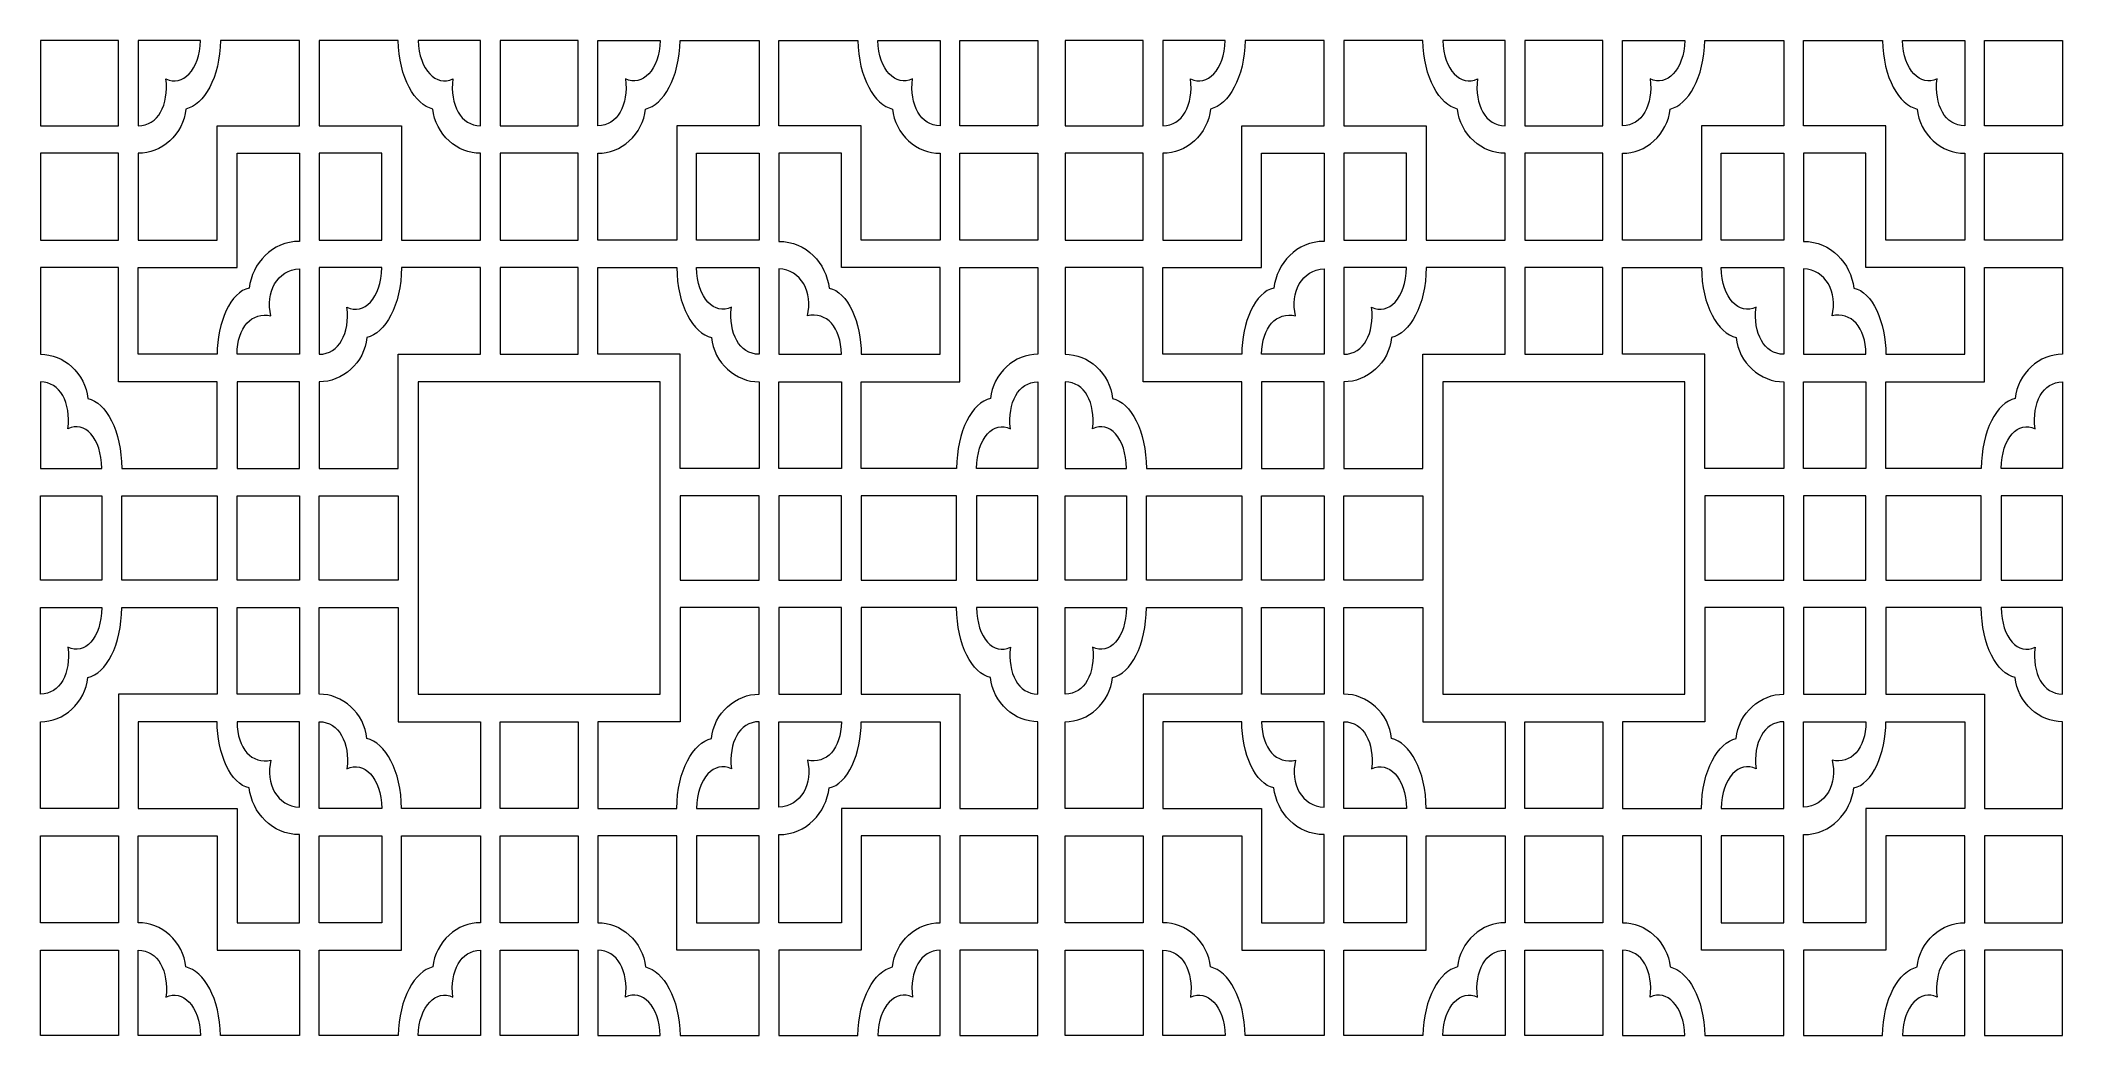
# Model space of a CAD drawing. Header units: millimetres. Extents: x -1200 to 1200, y -590 to 590.
import ezdxf

# ---------------------------------------------------------------- set-up
doc = ezdxf.new("R2010")
doc.units = ezdxf.units.MM
doc.header["$MEASUREMENT"] = 0
doc.layers.add('Layer 1', color=7, linetype='Continuous')

msp = doc.modelspace()

# ---------------------------------------------------------------- linework, layer by layer
at = {"layer": 'Layer 1', "color": 250, "lineweight": 20}
for points, knots in [([(-1107.4943, 589.9734), (-1107.4943, 589.9734), (-1107.4943, 488.733), (-1107.4943, 488.733), (-1107.4943, 488.733), (-1200.05, 488.733), (-1200.05, 488.733), (-1200.05, 488.733), (-1200.05, 589.9734), (-1200.05, 589.9734), (-1200.05, 589.9734), (-1107.4943, 589.9734), (-1107.4943, 589.9734)], [0, 0, 0, 0, 0.25, 0.25, 0.25, 0.5, 0.5, 0.5, 0.75, 0.75, 0.75, 1, 1, 1, 1]), ([(-892.6185, 589.9734), (-892.6185, 589.9734), (-892.6185, 488.733), (-892.6185, 488.733), (-892.6185, 488.733), (-990.246, 488.733), (-990.246, 488.733), (-990.246, 488.733), (-990.246, 353.2786), (-990.246, 353.2786), (-990.246, 353.2786), (-1083.986, 353.2786), (-1083.986, 353.2786), (-1083.986, 353.2786), (-1083.986, 456.1598), (-1083.986, 456.1598), (-1057.0098, 455.427), (-1030.1687, 478.8197), (-1027.4, 508.7111), (-1006.3077, 513.3399), (-986.9278, 545.9594), (-986.4065, 589.9734), (-986.4065, 589.9734), (-892.6185, 589.9734), (-892.6185, 589.9734)], [0, 0, 0, 0, 0.125, 0.125, 0.125, 0.25, 0.25, 0.25, 0.375, 0.375, 0.375, 0.5, 0.5, 0.5, 0.625, 0.625, 0.625, 0.75, 0.75, 0.75, 0.875, 0.875, 0.875, 1, 1, 1, 1]), ([(-1009.9466, 589.9734), (-1011.2096, 554.4236), (-1031.5362, 534.8502), (-1051.0899, 544.5236), (-1047.6069, 513.3876), (-1060.4992, 489.0993), (-1083.986, 488.733), (-1083.986, 488.733), (-1083.986, 589.9734), (-1083.986, 589.9734), (-1083.986, 589.9734), (-1009.9466, 589.9734), (-1009.9466, 589.9734)], [0, 0, 0, 0, 0.25, 0.25, 0.25, 0.5, 0.5, 0.5, 0.75, 0.75, 0.75, 1, 1, 1, 1]), ([(-775.3225, 589.9734), (-774.8012, 545.9594), (-755.4211, 513.3399), (-734.3289, 508.7111), (-731.5602, 478.8197), (-704.719, 455.427), (-677.7428, 456.1598), (-677.7428, 456.1598), (-677.7428, 353.2786), (-677.7428, 353.2786), (-677.7428, 353.2786), (-771.4828, 353.2786), (-771.4828, 353.2786), (-771.4828, 353.2786), (-771.4828, 488.733), (-771.4828, 488.733), (-771.4828, 488.733), (-869.1103, 488.733), (-869.1103, 488.733), (-869.1103, 488.733), (-869.1103, 589.9734), (-869.1103, 589.9734), (-869.1103, 589.9734), (-775.3225, 589.9734), (-775.3225, 589.9734)], [0, 0, 0, 0, 0.125, 0.125, 0.125, 0.25, 0.25, 0.25, 0.375, 0.375, 0.375, 0.5, 0.5, 0.5, 0.625, 0.625, 0.625, 0.75, 0.75, 0.75, 0.875, 0.875, 0.875, 1, 1, 1, 1]), ([(-677.7428, 589.9734), (-677.7428, 589.9734), (-677.7428, 488.733), (-677.7428, 488.733), (-701.2296, 489.0993), (-714.1219, 513.3876), (-710.6389, 544.5236), (-730.1926, 534.8502), (-750.5196, 554.4236), (-751.7825, 589.9734), (-751.7825, 589.9734), (-677.7428, 589.9734), (-677.7428, 589.9734)], [0, 0, 0, 0, 0.25, 0.25, 0.25, 0.5, 0.5, 0.5, 0.75, 0.75, 0.75, 1, 1, 1, 1]), ([(-561.9921, 589.9734), (-561.9921, 589.9734), (-561.9921, 488.733), (-561.9921, 488.733), (-561.9921, 488.733), (-654.2347, 488.733), (-654.2347, 488.733), (-654.2347, 488.733), (-654.2347, 589.9734), (-654.2347, 589.9734), (-654.2347, 589.9734), (-561.9921, 589.9734), (-561.9921, 589.9734)], [0, 0, 0, 0, 0.25, 0.25, 0.25, 0.5, 0.5, 0.5, 0.75, 0.75, 0.75, 1, 1, 1, 1]), ([(-538.484, 589.9734), (-538.484, 589.9734), (-538.484, 488.733), (-538.484, 488.733), (-514.9971, 489.0993), (-502.1048, 513.3876), (-505.5878, 544.5236), (-486.0342, 534.8502), (-465.7072, 554.4236), (-464.4442, 589.9734), (-464.4442, 589.9734), (-538.484, 589.9734), (-538.484, 589.9734)], [0, 0, 0, 0, 0.25, 0.25, 0.25, 0.5, 0.5, 0.5, 0.75, 0.75, 0.75, 1, 1, 1, 1]), ([(-440.9042, 589.9734), (-441.4255, 545.9594), (-460.8056, 513.3399), (-481.8979, 508.7111), (-484.6665, 478.8197), (-511.5077, 455.427), (-538.484, 456.1598), (-538.484, 456.1598), (-538.484, 353.2786), (-538.484, 353.2786), (-538.484, 353.2786), (-444.744, 353.2786), (-444.744, 353.2786), (-444.744, 353.2786), (-444.744, 488.733), (-444.744, 488.733), (-444.744, 488.733), (-347.1165, 488.733), (-347.1165, 488.733), (-347.1165, 488.733), (-347.1165, 589.9734), (-347.1165, 589.9734), (-347.1165, 589.9734), (-440.9042, 589.9734), (-440.9042, 589.9734)], [0, 0, 0, 0, 0.125, 0.125, 0.125, 0.25, 0.25, 0.25, 0.375, 0.375, 0.375, 0.5, 0.5, 0.5, 0.625, 0.625, 0.625, 0.75, 0.75, 0.75, 0.875, 0.875, 0.875, 1, 1, 1, 1]), ([(-323.6082, 589.9734), (-323.6082, 589.9734), (-323.6082, 488.733), (-323.6082, 488.733), (-323.6082, 488.733), (-225.9807, 488.733), (-225.9807, 488.733), (-225.9807, 488.733), (-225.9807, 353.2786), (-225.9807, 353.2786), (-225.9807, 353.2786), (-132.2407, 353.2786), (-132.2407, 353.2786), (-132.2407, 353.2786), (-132.2407, 456.1598), (-132.2407, 456.1598), (-159.217, 455.427), (-186.058, 478.8197), (-188.8268, 508.7111), (-209.9191, 513.3399), (-229.2989, 545.9594), (-229.8202, 589.9734), (-229.8202, 589.9734), (-323.6082, 589.9734), (-323.6082, 589.9734)], [0, 0, 0, 0, 0.125, 0.125, 0.125, 0.25, 0.25, 0.25, 0.375, 0.375, 0.375, 0.5, 0.5, 0.5, 0.625, 0.625, 0.625, 0.75, 0.75, 0.75, 0.875, 0.875, 0.875, 1, 1, 1, 1]), ([(-206.28, 589.9734), (-205.0171, 554.4236), (-184.6905, 534.8502), (-165.1368, 544.5236), (-168.6198, 513.3876), (-155.7276, 489.0993), (-132.2407, 488.733), (-132.2407, 488.733), (-132.2407, 589.9734), (-132.2407, 589.9734), (-132.2407, 589.9734), (-206.28, 589.9734), (-206.28, 589.9734)], [0, 0, 0, 0, 0.25, 0.25, 0.25, 0.5, 0.5, 0.5, 0.75, 0.75, 0.75, 1, 1, 1, 1]), ([(-108.7324, 589.9734), (-108.7324, 589.9734), (-108.7324, 488.733), (-108.7324, 488.733), (-108.7324, 488.733), (-16.1767, 488.733), (-16.1767, 488.733), (-16.1767, 488.733), (-16.1767, 589.9734), (-16.1767, 589.9734), (-16.1767, 589.9734), (-108.7324, 589.9734), (-108.7324, 589.9734)], [0, 0, 0, 0, 0.25, 0.25, 0.25, 0.5, 0.5, 0.5, 0.75, 0.75, 0.75, 1, 1, 1, 1]), ([(108.6324, 589.9734), (108.6324, 589.9734), (108.6324, 488.733), (108.6324, 488.733), (108.6324, 488.733), (16.0767, 488.733), (16.0767, 488.733), (16.0767, 488.733), (16.0767, 589.9734), (16.0767, 589.9734), (16.0767, 589.9734), (108.6324, 589.9734), (108.6324, 589.9734)], [0, 0, 0, 0, 0.25, 0.25, 0.25, 0.5, 0.5, 0.5, 0.75, 0.75, 0.75, 1, 1, 1, 1]), ([(323.5082, 589.9734), (323.5082, 589.9734), (323.5082, 488.733), (323.5082, 488.733), (323.5082, 488.733), (225.8807, 488.733), (225.8807, 488.733), (225.8807, 488.733), (225.8807, 353.2786), (225.8807, 353.2786), (225.8807, 353.2786), (132.1407, 353.2786), (132.1407, 353.2786), (132.1407, 353.2786), (132.1407, 456.1598), (132.1407, 456.1598), (159.117, 455.427), (185.958, 478.8197), (188.7268, 508.7111), (209.8191, 513.3399), (229.1989, 545.9594), (229.7202, 589.9734), (229.7202, 589.9734), (323.5082, 589.9734), (323.5082, 589.9734)], [0, 0, 0, 0, 0.125, 0.125, 0.125, 0.25, 0.25, 0.25, 0.375, 0.375, 0.375, 0.5, 0.5, 0.5, 0.625, 0.625, 0.625, 0.75, 0.75, 0.75, 0.875, 0.875, 0.875, 1, 1, 1, 1]), ([(206.18, 589.9734), (204.9171, 554.4236), (184.5905, 534.8502), (165.0368, 544.5236), (168.5198, 513.3876), (155.6276, 489.0993), (132.1407, 488.733), (132.1407, 488.733), (132.1407, 589.9734), (132.1407, 589.9734), (132.1407, 589.9734), (206.18, 589.9734), (206.18, 589.9734)], [0, 0, 0, 0, 0.25, 0.25, 0.25, 0.5, 0.5, 0.5, 0.75, 0.75, 0.75, 1, 1, 1, 1]), ([(440.8042, 589.9734), (441.3255, 545.9594), (460.7056, 513.3399), (481.7979, 508.7111), (484.5665, 478.8197), (511.4077, 455.427), (538.384, 456.1598), (538.384, 456.1598), (538.384, 353.2786), (538.384, 353.2786), (538.384, 353.2786), (444.644, 353.2786), (444.644, 353.2786), (444.644, 353.2786), (444.644, 488.733), (444.644, 488.733), (444.644, 488.733), (347.0165, 488.733), (347.0165, 488.733), (347.0165, 488.733), (347.0165, 589.9734), (347.0165, 589.9734), (347.0165, 589.9734), (440.8042, 589.9734), (440.8042, 589.9734)], [0, 0, 0, 0, 0.125, 0.125, 0.125, 0.25, 0.25, 0.25, 0.375, 0.375, 0.375, 0.5, 0.5, 0.5, 0.625, 0.625, 0.625, 0.75, 0.75, 0.75, 0.875, 0.875, 0.875, 1, 1, 1, 1]), ([(538.384, 589.9734), (538.384, 589.9734), (538.384, 488.733), (538.384, 488.733), (514.8971, 489.0993), (502.0048, 513.3876), (505.4878, 544.5236), (485.9342, 534.8502), (465.6072, 554.4236), (464.3442, 589.9734), (464.3442, 589.9734), (538.384, 589.9734), (538.384, 589.9734)], [0, 0, 0, 0, 0.25, 0.25, 0.25, 0.5, 0.5, 0.5, 0.75, 0.75, 0.75, 1, 1, 1, 1]), ([(654.1347, 589.9734), (654.1347, 589.9734), (654.1347, 488.733), (654.1347, 488.733), (654.1347, 488.733), (561.8921, 488.733), (561.8921, 488.733), (561.8921, 488.733), (561.8921, 589.9734), (561.8921, 589.9734), (561.8921, 589.9734), (654.1347, 589.9734), (654.1347, 589.9734)], [0, 0, 0, 0, 0.25, 0.25, 0.25, 0.5, 0.5, 0.5, 0.75, 0.75, 0.75, 1, 1, 1, 1]), ([(677.6428, 589.9734), (677.6428, 589.9734), (677.6428, 488.733), (677.6428, 488.733), (701.1296, 489.0993), (714.0219, 513.3876), (710.5389, 544.5236), (730.0926, 534.8502), (750.4196, 554.4236), (751.6826, 589.9734), (751.6826, 589.9734), (677.6428, 589.9734), (677.6428, 589.9734)], [0, 0, 0, 0, 0.25, 0.25, 0.25, 0.5, 0.5, 0.5, 0.75, 0.75, 0.75, 1, 1, 1, 1]), ([(775.2225, 589.9734), (774.7012, 545.9594), (755.3211, 513.3399), (734.2289, 508.7111), (731.4602, 478.8197), (704.619, 455.427), (677.6428, 456.1598), (677.6428, 456.1598), (677.6428, 353.2786), (677.6428, 353.2786), (677.6428, 353.2786), (771.3828, 353.2786), (771.3828, 353.2786), (771.3828, 353.2786), (771.3828, 488.733), (771.3828, 488.733), (771.3828, 488.733), (869.0103, 488.733), (869.0103, 488.733), (869.0103, 488.733), (869.0103, 589.9734), (869.0103, 589.9734), (869.0103, 589.9734), (775.2225, 589.9734), (775.2225, 589.9734)], [0, 0, 0, 0, 0.125, 0.125, 0.125, 0.25, 0.25, 0.25, 0.375, 0.375, 0.375, 0.5, 0.5, 0.5, 0.625, 0.625, 0.625, 0.75, 0.75, 0.75, 0.875, 0.875, 0.875, 1, 1, 1, 1]), ([(892.5185, 589.9734), (892.5185, 589.9734), (892.5185, 488.733), (892.5185, 488.733), (892.5185, 488.733), (990.1461, 488.733), (990.1461, 488.733), (990.1461, 488.733), (990.1461, 353.2786), (990.1461, 353.2786), (990.1461, 353.2786), (1083.886, 353.2786), (1083.886, 353.2786), (1083.886, 353.2786), (1083.886, 456.1598), (1083.886, 456.1598), (1056.9098, 455.427), (1030.0687, 478.8197), (1027.3, 508.7111), (1006.2077, 513.3399), (986.8278, 545.9594), (986.3065, 589.9734), (986.3065, 589.9734), (892.5185, 589.9734), (892.5185, 589.9734)], [0, 0, 0, 0, 0.125, 0.125, 0.125, 0.25, 0.25, 0.25, 0.375, 0.375, 0.375, 0.5, 0.5, 0.5, 0.625, 0.625, 0.625, 0.75, 0.75, 0.75, 0.875, 0.875, 0.875, 1, 1, 1, 1]), ([(1009.8467, 589.9734), (1011.1096, 554.4236), (1031.4362, 534.8502), (1050.9899, 544.5236), (1047.5069, 513.3876), (1060.3992, 489.0993), (1083.886, 488.733), (1083.886, 488.733), (1083.886, 589.9734), (1083.886, 589.9734), (1083.886, 589.9734), (1009.8467, 589.9734), (1009.8467, 589.9734)], [0, 0, 0, 0, 0.25, 0.25, 0.25, 0.5, 0.5, 0.5, 0.75, 0.75, 0.75, 1, 1, 1, 1]), ([(1107.3943, 589.9734), (1107.3943, 589.9734), (1107.3943, 488.733), (1107.3943, 488.733), (1107.3943, 488.733), (1199.95, 488.733), (1199.95, 488.733), (1199.95, 488.733), (1199.95, 589.9734), (1199.95, 589.9734), (1199.95, 589.9734), (1107.3943, 589.9734), (1107.3943, 589.9734)], [0, 0, 0, 0, 0.25, 0.25, 0.25, 0.5, 0.5, 0.5, 0.75, 0.75, 0.75, 1, 1, 1, 1]), ([(-1200.05, 456.1598), (-1200.05, 456.1598), (-1107.4943, 456.1598), (-1107.4943, 456.1598), (-1107.4943, 456.1598), (-1107.4943, 353.2786), (-1107.4943, 353.2786), (-1107.4943, 353.2786), (-1200.05, 353.2786), (-1200.05, 353.2786), (-1200.05, 353.2786), (-1200.05, 456.1598), (-1200.05, 456.1598)], [0, 0, 0, 0, 0.25, 0.25, 0.25, 0.5, 0.5, 0.5, 0.75, 0.75, 0.75, 1, 1, 1, 1]), ([(-990.246, 217.8243), (-990.7749, 255.2028), (-973.8922, 292.394), (-952.3194, 296.2303), (-948.9419, 325.7782), (-924.916, 351.6141), (-892.6185, 351.755), (-892.6185, 351.755), (-892.6185, 353.2786), (-892.6185, 353.2786), (-892.6185, 353.2786), (-892.6185, 456.1598), (-892.6185, 456.1598), (-892.6185, 456.1598), (-966.7377, 456.1598), (-966.7377, 456.1598), (-966.7377, 456.1598), (-966.7377, 320.7055), (-966.7377, 320.7055), (-966.7377, 320.7055), (-1083.986, 320.7055), (-1083.986, 320.7055), (-1083.986, 320.7055), (-1083.986, 217.8243), (-1083.986, 217.8243), (-1083.986, 217.8243), (-990.246, 217.8243), (-990.246, 217.8243)], [0, 0, 0, 0, 0.111111111, 0.111111111, 0.111111111, 0.222222222, 0.222222222, 0.222222222, 0.333333333, 0.333333333, 0.333333333, 0.444444444, 0.444444444, 0.444444444, 0.555555556, 0.555555556, 0.555555556, 0.666666667, 0.666666667, 0.666666667, 0.777777778, 0.777777778, 0.777777778, 0.888888889, 0.888888889, 0.888888889, 1, 1, 1, 1]), ([(-794.991, 353.2786), (-794.991, 353.2786), (-869.1103, 353.2786), (-869.1103, 353.2786), (-869.1103, 353.2786), (-869.1103, 456.1598), (-869.1103, 456.1598), (-869.1103, 456.1598), (-794.991, 456.1598), (-794.991, 456.1598), (-794.991, 456.1598), (-794.991, 353.2786), (-794.991, 353.2786)], [0, 0, 0, 0, 0.25, 0.25, 0.25, 0.5, 0.5, 0.5, 0.75, 0.75, 0.75, 1, 1, 1, 1]), ([(-561.9921, 456.1598), (-561.9921, 456.1598), (-561.9921, 353.2786), (-561.9921, 353.2786), (-561.9921, 353.2786), (-654.2347, 353.2786), (-654.2347, 353.2786), (-654.2347, 353.2786), (-654.2347, 456.1598), (-654.2347, 456.1598), (-654.2347, 456.1598), (-561.9921, 456.1598), (-561.9921, 456.1598)], [0, 0, 0, 0, 0.25, 0.25, 0.25, 0.5, 0.5, 0.5, 0.75, 0.75, 0.75, 1, 1, 1, 1]), ([(-421.2357, 353.2786), (-421.2357, 353.2786), (-347.1165, 353.2786), (-347.1165, 353.2786), (-347.1165, 353.2786), (-347.1165, 456.1598), (-347.1165, 456.1598), (-347.1165, 456.1598), (-421.2357, 456.1598), (-421.2357, 456.1598), (-421.2357, 456.1598), (-421.2357, 353.2786), (-421.2357, 353.2786)], [0, 0, 0, 0, 0.25, 0.25, 0.25, 0.5, 0.5, 0.5, 0.75, 0.75, 0.75, 1, 1, 1, 1]), ([(-225.9807, 217.8243), (-225.4518, 255.2028), (-242.3345, 292.394), (-263.9073, 296.2303), (-267.2849, 325.7782), (-291.3108, 351.6141), (-323.6082, 351.755), (-323.6082, 351.755), (-323.6082, 353.2786), (-323.6082, 353.2786), (-323.6082, 353.2786), (-323.6082, 456.1598), (-323.6082, 456.1598), (-323.6082, 456.1598), (-249.489, 456.1598), (-249.489, 456.1598), (-249.489, 456.1598), (-249.489, 320.7055), (-249.489, 320.7055), (-249.489, 320.7055), (-132.2407, 320.7055), (-132.2407, 320.7055), (-132.2407, 320.7055), (-132.2407, 217.8243), (-132.2407, 217.8243), (-132.2407, 217.8243), (-225.9807, 217.8243), (-225.9807, 217.8243)], [0, 0, 0, 0, 0.111111111, 0.111111111, 0.111111111, 0.222222222, 0.222222222, 0.222222222, 0.333333333, 0.333333333, 0.333333333, 0.444444444, 0.444444444, 0.444444444, 0.555555556, 0.555555556, 0.555555556, 0.666666667, 0.666666667, 0.666666667, 0.777777778, 0.777777778, 0.777777778, 0.888888889, 0.888888889, 0.888888889, 1, 1, 1, 1]), ([(-16.1767, 456.1598), (-16.1767, 456.1598), (-108.7324, 456.1598), (-108.7324, 456.1598), (-108.7324, 456.1598), (-108.7324, 353.2786), (-108.7324, 353.2786), (-108.7324, 353.2786), (-16.1767, 353.2786), (-16.1767, 353.2786), (-16.1767, 353.2786), (-16.1767, 456.1598), (-16.1767, 456.1598)], [0, 0, 0, 0, 0.25, 0.25, 0.25, 0.5, 0.5, 0.5, 0.75, 0.75, 0.75, 1, 1, 1, 1]), ([(16.0767, 456.1598), (16.0767, 456.1598), (108.6324, 456.1598), (108.6324, 456.1598), (108.6324, 456.1598), (108.6324, 353.2786), (108.6324, 353.2786), (108.6324, 353.2786), (16.0767, 353.2786), (16.0767, 353.2786), (16.0767, 353.2786), (16.0767, 456.1598), (16.0767, 456.1598)], [0, 0, 0, 0, 0.25, 0.25, 0.25, 0.5, 0.5, 0.5, 0.75, 0.75, 0.75, 1, 1, 1, 1]), ([(225.8807, 217.8243), (225.3518, 255.2028), (242.2345, 292.394), (263.8073, 296.2303), (267.1849, 325.7782), (291.2108, 351.6141), (323.5082, 351.755), (323.5082, 351.755), (323.5082, 353.2786), (323.5082, 353.2786), (323.5082, 353.2786), (323.5082, 456.1598), (323.5082, 456.1598), (323.5082, 456.1598), (249.389, 456.1598), (249.389, 456.1598), (249.389, 456.1598), (249.389, 320.7055), (249.389, 320.7055), (249.389, 320.7055), (132.1407, 320.7055), (132.1407, 320.7055), (132.1407, 320.7055), (132.1407, 217.8243), (132.1407, 217.8243), (132.1407, 217.8243), (225.8807, 217.8243), (225.8807, 217.8243)], [0, 0, 0, 0, 0.111111111, 0.111111111, 0.111111111, 0.222222222, 0.222222222, 0.222222222, 0.333333333, 0.333333333, 0.333333333, 0.444444444, 0.444444444, 0.444444444, 0.555555556, 0.555555556, 0.555555556, 0.666666667, 0.666666667, 0.666666667, 0.777777778, 0.777777778, 0.777777778, 0.888888889, 0.888888889, 0.888888889, 1, 1, 1, 1]), ([(421.1357, 353.2786), (421.1357, 353.2786), (347.0165, 353.2786), (347.0165, 353.2786), (347.0165, 353.2786), (347.0165, 456.1598), (347.0165, 456.1598), (347.0165, 456.1598), (421.1357, 456.1598), (421.1357, 456.1598), (421.1357, 456.1598), (421.1357, 353.2786), (421.1357, 353.2786)], [0, 0, 0, 0, 0.25, 0.25, 0.25, 0.5, 0.5, 0.5, 0.75, 0.75, 0.75, 1, 1, 1, 1]), ([(654.1347, 456.1598), (654.1347, 456.1598), (654.1347, 353.2786), (654.1347, 353.2786), (654.1347, 353.2786), (561.8921, 353.2786), (561.8921, 353.2786), (561.8921, 353.2786), (561.8921, 456.1598), (561.8921, 456.1598), (561.8921, 456.1598), (654.1347, 456.1598), (654.1347, 456.1598)], [0, 0, 0, 0, 0.25, 0.25, 0.25, 0.5, 0.5, 0.5, 0.75, 0.75, 0.75, 1, 1, 1, 1]), ([(794.8911, 353.2786), (794.8911, 353.2786), (869.0103, 353.2786), (869.0103, 353.2786), (869.0103, 353.2786), (869.0103, 456.1598), (869.0103, 456.1598), (869.0103, 456.1598), (794.8911, 456.1598), (794.8911, 456.1598), (794.8911, 456.1598), (794.8911, 353.2786), (794.8911, 353.2786)], [0, 0, 0, 0, 0.25, 0.25, 0.25, 0.5, 0.5, 0.5, 0.75, 0.75, 0.75, 1, 1, 1, 1]), ([(990.1461, 217.8243), (990.6749, 255.2028), (973.7922, 292.394), (952.2194, 296.2303), (948.8419, 325.7782), (924.816, 351.6141), (892.5185, 351.755), (892.5185, 351.755), (892.5185, 353.2786), (892.5185, 353.2786), (892.5185, 353.2786), (892.5185, 456.1598), (892.5185, 456.1598), (892.5185, 456.1598), (966.6377, 456.1598), (966.6377, 456.1598), (966.6377, 456.1598), (966.6377, 320.7055), (966.6377, 320.7055), (966.6377, 320.7055), (1083.886, 320.7055), (1083.886, 320.7055), (1083.886, 320.7055), (1083.886, 217.8243), (1083.886, 217.8243), (1083.886, 217.8243), (990.1461, 217.8243), (990.1461, 217.8243)], [0, 0, 0, 0, 0.111111111, 0.111111111, 0.111111111, 0.222222222, 0.222222222, 0.222222222, 0.333333333, 0.333333333, 0.333333333, 0.444444444, 0.444444444, 0.444444444, 0.555555556, 0.555555556, 0.555555556, 0.666666667, 0.666666667, 0.666666667, 0.777777778, 0.777777778, 0.777777778, 0.888888889, 0.888888889, 0.888888889, 1, 1, 1, 1]), ([(1199.95, 456.1598), (1199.95, 456.1598), (1107.3943, 456.1598), (1107.3943, 456.1598), (1107.3943, 456.1598), (1107.3943, 353.2786), (1107.3943, 353.2786), (1107.3943, 353.2786), (1199.95, 353.2786), (1199.95, 353.2786), (1199.95, 353.2786), (1199.95, 456.1598), (1199.95, 456.1598)], [0, 0, 0, 0, 0.25, 0.25, 0.25, 0.5, 0.5, 0.5, 0.75, 0.75, 0.75, 1, 1, 1, 1]), ([(-1200.05, 320.7055), (-1200.05, 320.7055), (-1107.4943, 320.7055), (-1107.4943, 320.7055), (-1107.4943, 320.7055), (-1107.4943, 185.2513), (-1107.4943, 185.2513), (-1107.4943, 185.2513), (-990.246, 185.2513), (-990.246, 185.2513), (-990.246, 185.2513), (-990.246, 82.3701), (-990.246, 82.3701), (-990.246, 82.3701), (-1103.6067, 82.3701), (-1103.6067, 82.3701), (-1103.6582, 127.2132), (-1122.3269, 160.5868), (-1143.6806, 165.2732), (-1146.442, 195.0846), (-1173.147, 218.4295), (-1200.05, 217.8272), (-1200.05, 217.8272), (-1200.05, 320.7055), (-1200.05, 320.7055)], [0, 0, 0, 0, 0.125, 0.125, 0.125, 0.25, 0.25, 0.25, 0.375, 0.375, 0.375, 0.5, 0.5, 0.5, 0.625, 0.625, 0.625, 0.75, 0.75, 0.75, 0.875, 0.875, 0.875, 1, 1, 1, 1]), ([(-892.6185, 319.177), (-918.9401, 318.1409), (-933.5496, 290.8674), (-926.4734, 263.4054), (-948.9444, 268.2314), (-966.4734, 250.3678), (-966.7377, 217.8243), (-966.7377, 217.8243), (-892.6185, 217.8243), (-892.6185, 217.8243), (-892.6185, 217.8243), (-892.6185, 319.177), (-892.6185, 319.177)], [0, 0, 0, 0, 0.25, 0.25, 0.25, 0.5, 0.5, 0.5, 0.75, 0.75, 0.75, 1, 1, 1, 1]), ([(-869.1103, 185.2513), (-842.134, 184.5183), (-815.293, 207.9111), (-812.5242, 237.8024), (-791.1705, 242.4886), (-771.5691, 275.8622), (-771.5176, 320.7055), (-771.5176, 320.7055), (-771.4828, 320.7055), (-771.4828, 320.7055), (-771.4828, 320.7055), (-677.7428, 320.7055), (-677.7428, 320.7055), (-677.7428, 320.7055), (-677.7428, 217.8243), (-677.7428, 217.8243), (-677.7428, 217.8243), (-775.3703, 217.8243), (-775.3703, 217.8243), (-775.3703, 217.8243), (-775.3703, 82.3701), (-775.3703, 82.3701), (-775.3703, 82.3701), (-869.1103, 82.3701), (-869.1103, 82.3701), (-869.1103, 82.3701), (-869.1103, 185.2513), (-869.1103, 185.2513)], [0, 0, 0, 0, 0.111111111, 0.111111111, 0.111111111, 0.222222222, 0.222222222, 0.222222222, 0.333333333, 0.333333333, 0.333333333, 0.444444444, 0.444444444, 0.444444444, 0.555555556, 0.555555556, 0.555555556, 0.666666667, 0.666666667, 0.666666667, 0.777777778, 0.777777778, 0.777777778, 0.888888889, 0.888888889, 0.888888889, 1, 1, 1, 1]), ([(-795.0259, 320.7055), (-795.7117, 284.1194), (-816.3618, 263.7937), (-836.2141, 273.6149), (-832.7311, 242.479), (-845.6236, 218.1908), (-869.1103, 217.8243), (-869.1103, 217.8243), (-869.1103, 320.7055), (-869.1103, 320.7055), (-869.1103, 320.7055), (-795.0259, 320.7055), (-795.0259, 320.7055)], [0, 0, 0, 0, 0.25, 0.25, 0.25, 0.5, 0.5, 0.5, 0.75, 0.75, 0.75, 1, 1, 1, 1]), ([(-561.9921, 320.7055), (-561.9921, 320.7055), (-561.9921, 217.8243), (-561.9921, 217.8243), (-561.9921, 217.8243), (-654.2347, 217.8243), (-654.2347, 217.8243), (-654.2347, 217.8243), (-654.2347, 320.7055), (-654.2347, 320.7055), (-654.2347, 320.7055), (-561.9921, 320.7055), (-561.9921, 320.7055)], [0, 0, 0, 0, 0.25, 0.25, 0.25, 0.5, 0.5, 0.5, 0.75, 0.75, 0.75, 1, 1, 1, 1]), ([(-347.1165, 185.2513), (-374.0927, 184.5183), (-400.9337, 207.9111), (-403.7025, 237.8024), (-425.0562, 242.4886), (-444.6576, 275.8622), (-444.7091, 320.7055), (-444.7091, 320.7055), (-444.744, 320.7055), (-444.744, 320.7055), (-444.744, 320.7055), (-538.484, 320.7055), (-538.484, 320.7055), (-538.484, 320.7055), (-538.484, 217.8243), (-538.484, 217.8243), (-538.484, 217.8243), (-440.8564, 217.8243), (-440.8564, 217.8243), (-440.8564, 217.8243), (-440.8564, 82.3701), (-440.8564, 82.3701), (-440.8564, 82.3701), (-347.1165, 82.3701), (-347.1165, 82.3701), (-347.1165, 82.3701), (-347.1165, 185.2513), (-347.1165, 185.2513)], [0, 0, 0, 0, 0.111111111, 0.111111111, 0.111111111, 0.222222222, 0.222222222, 0.222222222, 0.333333333, 0.333333333, 0.333333333, 0.444444444, 0.444444444, 0.444444444, 0.555555556, 0.555555556, 0.555555556, 0.666666667, 0.666666667, 0.666666667, 0.777777778, 0.777777778, 0.777777778, 0.888888889, 0.888888889, 0.888888889, 1, 1, 1, 1]), ([(-421.2009, 320.7055), (-420.515, 284.1194), (-399.865, 263.7937), (-380.0126, 273.6149), (-383.4955, 242.479), (-370.6032, 218.1908), (-347.1165, 217.8243), (-347.1165, 217.8243), (-347.1165, 320.7055), (-347.1165, 320.7055), (-347.1165, 320.7055), (-421.2009, 320.7055), (-421.2009, 320.7055)], [0, 0, 0, 0, 0.25, 0.25, 0.25, 0.5, 0.5, 0.5, 0.75, 0.75, 0.75, 1, 1, 1, 1]), ([(-323.6082, 319.177), (-297.2867, 318.1409), (-282.6771, 290.8674), (-289.7533, 263.4054), (-267.2824, 268.2314), (-249.7533, 250.3678), (-249.489, 217.8243), (-249.489, 217.8243), (-323.6082, 217.8243), (-323.6082, 217.8243), (-323.6082, 217.8243), (-323.6082, 319.177), (-323.6082, 319.177)], [0, 0, 0, 0, 0.25, 0.25, 0.25, 0.5, 0.5, 0.5, 0.75, 0.75, 0.75, 1, 1, 1, 1]), ([(-16.1767, 320.7055), (-16.1767, 320.7055), (-108.7324, 320.7055), (-108.7324, 320.7055), (-108.7324, 320.7055), (-108.7324, 185.2513), (-108.7324, 185.2513), (-108.7324, 185.2513), (-225.9807, 185.2513), (-225.9807, 185.2513), (-225.9807, 185.2513), (-225.9807, 82.3701), (-225.9807, 82.3701), (-225.9807, 82.3701), (-112.6201, 82.3701), (-112.6201, 82.3701), (-112.5686, 127.2132), (-93.8998, 160.5868), (-72.5461, 165.2732), (-69.7847, 195.0846), (-43.0797, 218.4295), (-16.1767, 217.8272), (-16.1767, 217.8272), (-16.1767, 320.7055), (-16.1767, 320.7055)], [0, 0, 0, 0, 0.125, 0.125, 0.125, 0.25, 0.25, 0.25, 0.375, 0.375, 0.375, 0.5, 0.5, 0.5, 0.625, 0.625, 0.625, 0.75, 0.75, 0.75, 0.875, 0.875, 0.875, 1, 1, 1, 1]), ([(16.0767, 320.7055), (16.0767, 320.7055), (108.6324, 320.7055), (108.6324, 320.7055), (108.6324, 320.7055), (108.6324, 185.2513), (108.6324, 185.2513), (108.6324, 185.2513), (225.8807, 185.2513), (225.8807, 185.2513), (225.8807, 185.2513), (225.8807, 82.3701), (225.8807, 82.3701), (225.8807, 82.3701), (112.5201, 82.3701), (112.5201, 82.3701), (112.4686, 127.2132), (93.7998, 160.5868), (72.4461, 165.2732), (69.6847, 195.0846), (42.9797, 218.4295), (16.0767, 217.8272), (16.0767, 217.8272), (16.0767, 320.7055), (16.0767, 320.7055)], [0, 0, 0, 0, 0.125, 0.125, 0.125, 0.25, 0.25, 0.25, 0.375, 0.375, 0.375, 0.5, 0.5, 0.5, 0.625, 0.625, 0.625, 0.75, 0.75, 0.75, 0.875, 0.875, 0.875, 1, 1, 1, 1]), ([(323.5082, 319.177), (297.1867, 318.1409), (282.5771, 290.8674), (289.6533, 263.4054), (267.1824, 268.2314), (249.6533, 250.3678), (249.389, 217.8243), (249.389, 217.8243), (323.5082, 217.8243), (323.5082, 217.8243), (323.5082, 217.8243), (323.5082, 319.177), (323.5082, 319.177)], [0, 0, 0, 0, 0.25, 0.25, 0.25, 0.5, 0.5, 0.5, 0.75, 0.75, 0.75, 1, 1, 1, 1]), ([(347.0165, 185.2513), (373.9927, 184.5183), (400.8337, 207.9111), (403.6025, 237.8024), (424.9562, 242.4886), (444.5576, 275.8622), (444.6091, 320.7055), (444.6091, 320.7055), (444.644, 320.7055), (444.644, 320.7055), (444.644, 320.7055), (538.384, 320.7055), (538.384, 320.7055), (538.384, 320.7055), (538.384, 217.8243), (538.384, 217.8243), (538.384, 217.8243), (440.7564, 217.8243), (440.7564, 217.8243), (440.7564, 217.8243), (440.7564, 82.3701), (440.7564, 82.3701), (440.7564, 82.3701), (347.0165, 82.3701), (347.0165, 82.3701), (347.0165, 82.3701), (347.0165, 185.2513), (347.0165, 185.2513)], [0, 0, 0, 0, 0.111111111, 0.111111111, 0.111111111, 0.222222222, 0.222222222, 0.222222222, 0.333333333, 0.333333333, 0.333333333, 0.444444444, 0.444444444, 0.444444444, 0.555555556, 0.555555556, 0.555555556, 0.666666667, 0.666666667, 0.666666667, 0.777777778, 0.777777778, 0.777777778, 0.888888889, 0.888888889, 0.888888889, 1, 1, 1, 1]), ([(421.1009, 320.7055), (420.4151, 284.1194), (399.765, 263.7937), (379.9126, 273.6149), (383.3956, 242.479), (370.5032, 218.1908), (347.0165, 217.8243), (347.0165, 217.8243), (347.0165, 320.7055), (347.0165, 320.7055), (347.0165, 320.7055), (421.1009, 320.7055), (421.1009, 320.7055)], [0, 0, 0, 0, 0.25, 0.25, 0.25, 0.5, 0.5, 0.5, 0.75, 0.75, 0.75, 1, 1, 1, 1]), ([(654.1347, 320.7055), (654.1347, 320.7055), (654.1347, 217.8243), (654.1347, 217.8243), (654.1347, 217.8243), (561.8921, 217.8243), (561.8921, 217.8243), (561.8921, 217.8243), (561.8921, 320.7055), (561.8921, 320.7055), (561.8921, 320.7055), (654.1347, 320.7055), (654.1347, 320.7055)], [0, 0, 0, 0, 0.25, 0.25, 0.25, 0.5, 0.5, 0.5, 0.75, 0.75, 0.75, 1, 1, 1, 1]), ([(869.0103, 185.2513), (842.034, 184.5183), (815.193, 207.9111), (812.4242, 237.8024), (791.0705, 242.4886), (771.4691, 275.8622), (771.4176, 320.7055), (771.4176, 320.7055), (771.3828, 320.7055), (771.3828, 320.7055), (771.3828, 320.7055), (677.6428, 320.7055), (677.6428, 320.7055), (677.6428, 320.7055), (677.6428, 217.8243), (677.6428, 217.8243), (677.6428, 217.8243), (775.2703, 217.8243), (775.2703, 217.8243), (775.2703, 217.8243), (775.2703, 82.3701), (775.2703, 82.3701), (775.2703, 82.3701), (869.0103, 82.3701), (869.0103, 82.3701), (869.0103, 82.3701), (869.0103, 185.2513), (869.0103, 185.2513)], [0, 0, 0, 0, 0.111111111, 0.111111111, 0.111111111, 0.222222222, 0.222222222, 0.222222222, 0.333333333, 0.333333333, 0.333333333, 0.444444444, 0.444444444, 0.444444444, 0.555555556, 0.555555556, 0.555555556, 0.666666667, 0.666666667, 0.666666667, 0.777777778, 0.777777778, 0.777777778, 0.888888889, 0.888888889, 0.888888889, 1, 1, 1, 1]), ([(794.9259, 320.7055), (795.6117, 284.1194), (816.2618, 263.7937), (836.1141, 273.6149), (832.6311, 242.479), (845.5236, 218.1908), (869.0103, 217.8243), (869.0103, 217.8243), (869.0103, 320.7055), (869.0103, 320.7055), (869.0103, 320.7055), (794.9259, 320.7055), (794.9259, 320.7055)], [0, 0, 0, 0, 0.25, 0.25, 0.25, 0.5, 0.5, 0.5, 0.75, 0.75, 0.75, 1, 1, 1, 1]), ([(892.5185, 319.177), (918.8401, 318.1409), (933.4496, 290.8674), (926.3734, 263.4054), (948.8444, 268.2314), (966.3734, 250.3678), (966.6377, 217.8243), (966.6377, 217.8243), (892.5185, 217.8243), (892.5185, 217.8243), (892.5185, 217.8243), (892.5185, 319.177), (892.5185, 319.177)], [0, 0, 0, 0, 0.25, 0.25, 0.25, 0.5, 0.5, 0.5, 0.75, 0.75, 0.75, 1, 1, 1, 1]), ([(1199.95, 320.7055), (1199.95, 320.7055), (1107.3943, 320.7055), (1107.3943, 320.7055), (1107.3943, 320.7055), (1107.3943, 185.2513), (1107.3943, 185.2513), (1107.3943, 185.2513), (990.1461, 185.2513), (990.1461, 185.2513), (990.1461, 185.2513), (990.1461, 82.3701), (990.1461, 82.3701), (990.1461, 82.3701), (1103.5067, 82.3701), (1103.5067, 82.3701), (1103.5582, 127.2132), (1122.2269, 160.5868), (1143.5806, 165.2732), (1146.342, 195.0846), (1173.047, 218.4295), (1199.95, 217.8272), (1199.95, 217.8272), (1199.95, 320.7055), (1199.95, 320.7055)], [0, 0, 0, 0, 0.125, 0.125, 0.125, 0.25, 0.25, 0.25, 0.375, 0.375, 0.375, 0.5, 0.5, 0.5, 0.625, 0.625, 0.625, 0.75, 0.75, 0.75, 0.875, 0.875, 0.875, 1, 1, 1, 1]), ([(-1200.05, 185.2443), (-1176.7015, 184.7317), (-1163.8983, 160.5001), (-1167.3705, 129.4607), (-1147.518, 139.2819), (-1127.8009, 118.9562), (-1127.1149, 82.3701), (-1127.1149, 82.3701), (-1200.05, 82.3701), (-1200.05, 82.3701), (-1200.05, 82.3701), (-1200.05, 185.2443), (-1200.05, 185.2443)], [0, 0, 0, 0, 0.25, 0.25, 0.25, 0.5, 0.5, 0.5, 0.75, 0.75, 0.75, 1, 1, 1, 1]), ([(-892.6185, 82.3701), (-892.6185, 82.3701), (-966.7377, 82.3701), (-966.7377, 82.3701), (-966.7377, 82.3701), (-966.7377, 185.2513), (-966.7377, 185.2513), (-966.7377, 185.2513), (-892.6185, 185.2513), (-892.6185, 185.2513), (-892.6185, 185.2513), (-892.6185, 82.3701), (-892.6185, 82.3701)], [0, 0, 0, 0, 0.25, 0.25, 0.25, 0.5, 0.5, 0.5, 0.75, 0.75, 0.75, 1, 1, 1, 1]), ([(-464.3646, 185.2513), (-464.3646, 61.7328), (-464.3646, -61.787), (-464.3646, -185.3045), (-553.6573, -185.3045), (-662.5704, -185.3045), (-751.8621, -185.3045), (-751.8621, -61.787), (-751.8621, 61.7328), (-751.8621, 185.2513), (-662.5704, 185.2513), (-553.6573, 185.2513), (-464.3646, 185.2513)], [0, 0, 0, 0, 0.25, 0.25, 0.25, 0.5, 0.5, 0.5, 0.75, 0.75, 0.75, 1, 1, 1, 1]), ([(-323.6082, 82.3701), (-323.6082, 82.3701), (-249.489, 82.3701), (-249.489, 82.3701), (-249.489, 82.3701), (-249.489, 185.2513), (-249.489, 185.2513), (-249.489, 185.2513), (-323.6082, 185.2513), (-323.6082, 185.2513), (-323.6082, 185.2513), (-323.6082, 82.3701), (-323.6082, 82.3701)], [0, 0, 0, 0, 0.25, 0.25, 0.25, 0.5, 0.5, 0.5, 0.75, 0.75, 0.75, 1, 1, 1, 1]), ([(-16.1767, 185.2443), (-39.5252, 184.7317), (-52.3284, 160.5001), (-48.8562, 129.4607), (-68.7087, 139.2819), (-88.4259, 118.9562), (-89.1118, 82.3701), (-89.1118, 82.3701), (-16.1767, 82.3701), (-16.1767, 82.3701), (-16.1767, 82.3701), (-16.1767, 185.2443), (-16.1767, 185.2443)], [0, 0, 0, 0, 0.25, 0.25, 0.25, 0.5, 0.5, 0.5, 0.75, 0.75, 0.75, 1, 1, 1, 1]), ([(16.0767, 185.2443), (39.4252, 184.7317), (52.2284, 160.5001), (48.7562, 129.4607), (68.6087, 139.2819), (88.3259, 118.9562), (89.0118, 82.3701), (89.0118, 82.3701), (16.0767, 82.3701), (16.0767, 82.3701), (16.0767, 82.3701), (16.0767, 185.2443), (16.0767, 185.2443)], [0, 0, 0, 0, 0.25, 0.25, 0.25, 0.5, 0.5, 0.5, 0.75, 0.75, 0.75, 1, 1, 1, 1]), ([(323.5082, 82.3701), (323.5082, 82.3701), (249.389, 82.3701), (249.389, 82.3701), (249.389, 82.3701), (249.389, 185.2513), (249.389, 185.2513), (249.389, 185.2513), (323.5082, 185.2513), (323.5082, 185.2513), (323.5082, 185.2513), (323.5082, 82.3701), (323.5082, 82.3701)], [0, 0, 0, 0, 0.25, 0.25, 0.25, 0.5, 0.5, 0.5, 0.75, 0.75, 0.75, 1, 1, 1, 1]), ([(751.7621, 185.2513), (751.7621, 61.7328), (751.7621, -61.787), (751.7621, -185.3045), (662.4695, -185.3045), (553.5564, -185.3045), (464.2646, -185.3045), (464.2646, -61.787), (464.2646, 61.7328), (464.2646, 185.2513), (553.5564, 185.2513), (662.4695, 185.2513), (751.7621, 185.2513)], [0, 0, 0, 0, 0.25, 0.25, 0.25, 0.5, 0.5, 0.5, 0.75, 0.75, 0.75, 1, 1, 1, 1]), ([(892.5185, 82.3701), (892.5185, 82.3701), (966.6377, 82.3701), (966.6377, 82.3701), (966.6377, 82.3701), (966.6377, 185.2513), (966.6377, 185.2513), (966.6377, 185.2513), (892.5185, 185.2513), (892.5185, 185.2513), (892.5185, 185.2513), (892.5185, 82.3701), (892.5185, 82.3701)], [0, 0, 0, 0, 0.25, 0.25, 0.25, 0.5, 0.5, 0.5, 0.75, 0.75, 0.75, 1, 1, 1, 1]), ([(1199.95, 185.2443), (1176.6015, 184.7317), (1163.7983, 160.5001), (1167.2705, 129.4607), (1147.418, 139.2819), (1127.7009, 118.9562), (1127.0149, 82.3701), (1127.0149, 82.3701), (1199.95, 82.3701), (1199.95, 82.3701), (1199.95, 82.3701), (1199.95, 185.2443), (1199.95, 185.2443)], [0, 0, 0, 0, 0.25, 0.25, 0.25, 0.5, 0.5, 0.5, 0.75, 0.75, 0.75, 1, 1, 1, 1]), ([(-1127.1149, 49.7969), (-1127.1149, 49.7969), (-1200.05, 49.7969), (-1200.05, 49.7969), (-1200.05, 16.5807), (-1200.05, -16.6351), (-1200.05, -49.8501), (-1200.05, -49.8501), (-1127.1149, -49.8501), (-1127.1149, -49.8501), (-1127.1149, -16.6347), (-1127.1149, 16.581), (-1127.1149, 49.7969)], [0, 0, 0, 0, 0.25, 0.25, 0.25, 0.5, 0.5, 0.5, 0.75, 0.75, 0.75, 1, 1, 1, 1]), ([(-990.246, 49.7969), (-990.246, 49.7969), (-1103.6067, 49.7969), (-1103.6067, 49.7969), (-1103.6067, 16.5807), (-1103.6067, -16.6351), (-1103.6067, -49.8501), (-1103.6067, -49.8501), (-990.246, -49.8501), (-990.246, -49.8501), (-990.246, -16.6347), (-990.246, 16.581), (-990.246, 49.7969)], [0, 0, 0, 0, 0.25, 0.25, 0.25, 0.5, 0.5, 0.5, 0.75, 0.75, 0.75, 1, 1, 1, 1]), ([(-892.6185, 49.7969), (-892.6185, 49.7969), (-966.7377, 49.7969), (-966.7377, 49.7969), (-966.7377, 16.5807), (-966.7377, -16.6351), (-966.7377, -49.8501), (-966.7377, -49.8501), (-892.6185, -49.8501), (-892.6185, -49.8501), (-892.6185, -16.6347), (-892.6185, 16.581), (-892.6185, 49.7969)], [0, 0, 0, 0, 0.25, 0.25, 0.25, 0.5, 0.5, 0.5, 0.75, 0.75, 0.75, 1, 1, 1, 1]), ([(-775.3703, 49.7969), (-775.3703, 49.7969), (-869.1103, 49.7969), (-869.1103, 49.7969), (-869.1103, 16.5807), (-869.1103, -16.6351), (-869.1103, -49.8501), (-869.1103, -49.8501), (-775.3703, -49.8501), (-775.3703, -49.8501), (-775.3703, -16.6347), (-775.3703, 16.581), (-775.3703, 49.7969)], [0, 0, 0, 0, 0.25, 0.25, 0.25, 0.5, 0.5, 0.5, 0.75, 0.75, 0.75, 1, 1, 1, 1]), ([(-440.8564, 49.7969), (-440.8564, 49.7969), (-347.1165, 49.7969), (-347.1165, 49.7969), (-347.1165, 16.5807), (-347.1165, -16.6351), (-347.1165, -49.8501), (-347.1165, -49.8501), (-440.8564, -49.8501), (-440.8564, -49.8501), (-440.8564, -16.6347), (-440.8564, 16.581), (-440.8564, 49.7969)], [0, 0, 0, 0, 0.25, 0.25, 0.25, 0.5, 0.5, 0.5, 0.75, 0.75, 0.75, 1, 1, 1, 1]), ([(-323.6082, 49.7969), (-323.6082, 49.7969), (-249.489, 49.7969), (-249.489, 49.7969), (-249.489, 16.5807), (-249.489, -16.6351), (-249.489, -49.8501), (-249.489, -49.8501), (-323.6082, -49.8501), (-323.6082, -49.8501), (-323.6082, -16.6347), (-323.6082, 16.581), (-323.6082, 49.7969)], [0, 0, 0, 0, 0.25, 0.25, 0.25, 0.5, 0.5, 0.5, 0.75, 0.75, 0.75, 1, 1, 1, 1]), ([(-225.9807, 49.7969), (-225.9807, 49.7969), (-112.6201, 49.7969), (-112.6201, 49.7969), (-112.6201, 16.5807), (-112.6201, -16.6351), (-112.6201, -49.8501), (-112.6201, -49.8501), (-225.9807, -49.8501), (-225.9807, -49.8501), (-225.9807, -16.6347), (-225.9807, 16.581), (-225.9807, 49.7969)], [0, 0, 0, 0, 0.25, 0.25, 0.25, 0.5, 0.5, 0.5, 0.75, 0.75, 0.75, 1, 1, 1, 1]), ([(-89.1118, 49.7969), (-89.1118, 49.7969), (-16.1767, 49.7969), (-16.1767, 49.7969), (-16.1767, 16.5807), (-16.1767, -16.6351), (-16.1767, -49.8501), (-16.1767, -49.8501), (-89.1118, -49.8501), (-89.1118, -49.8501), (-89.1118, -16.6347), (-89.1118, 16.581), (-89.1118, 49.7969)], [0, 0, 0, 0, 0.25, 0.25, 0.25, 0.5, 0.5, 0.5, 0.75, 0.75, 0.75, 1, 1, 1, 1]), ([(89.0118, 49.7969), (89.0118, 49.7969), (16.0767, 49.7969), (16.0767, 49.7969), (16.0767, 16.5807), (16.0767, -16.6351), (16.0767, -49.8501), (16.0767, -49.8501), (89.0118, -49.8501), (89.0118, -49.8501), (89.0118, -16.6347), (89.0118, 16.581), (89.0118, 49.7969)], [0, 0, 0, 0, 0.25, 0.25, 0.25, 0.5, 0.5, 0.5, 0.75, 0.75, 0.75, 1, 1, 1, 1]), ([(225.8807, 49.7969), (225.8807, 49.7969), (112.5201, 49.7969), (112.5201, 49.7969), (112.5201, 16.5807), (112.5201, -16.6351), (112.5201, -49.8501), (112.5201, -49.8501), (225.8807, -49.8501), (225.8807, -49.8501), (225.8807, -16.6347), (225.8807, 16.581), (225.8807, 49.7969)], [0, 0, 0, 0, 0.25, 0.25, 0.25, 0.5, 0.5, 0.5, 0.75, 0.75, 0.75, 1, 1, 1, 1]), ([(323.5082, 49.7969), (323.5082, 49.7969), (249.389, 49.7969), (249.389, 49.7969), (249.389, 16.5807), (249.389, -16.6351), (249.389, -49.8501), (249.389, -49.8501), (323.5082, -49.8501), (323.5082, -49.8501), (323.5082, -16.6347), (323.5082, 16.581), (323.5082, 49.7969)], [0, 0, 0, 0, 0.25, 0.25, 0.25, 0.5, 0.5, 0.5, 0.75, 0.75, 0.75, 1, 1, 1, 1]), ([(440.7564, 49.7969), (440.7564, 49.7969), (347.0165, 49.7969), (347.0165, 49.7969), (347.0165, 16.5807), (347.0165, -16.6351), (347.0165, -49.8501), (347.0165, -49.8501), (440.7564, -49.8501), (440.7564, -49.8501), (440.7564, -16.6347), (440.7564, 16.581), (440.7564, 49.7969)], [0, 0, 0, 0, 0.25, 0.25, 0.25, 0.5, 0.5, 0.5, 0.75, 0.75, 0.75, 1, 1, 1, 1]), ([(775.2703, 49.7969), (775.2703, 49.7969), (869.0103, 49.7969), (869.0103, 49.7969), (869.0103, 16.5807), (869.0103, -16.6351), (869.0103, -49.8501), (869.0103, -49.8501), (775.2703, -49.8501), (775.2703, -49.8501), (775.2703, -16.6347), (775.2703, 16.581), (775.2703, 49.7969)], [0, 0, 0, 0, 0.25, 0.25, 0.25, 0.5, 0.5, 0.5, 0.75, 0.75, 0.75, 1, 1, 1, 1]), ([(892.5185, 49.7969), (892.5185, 49.7969), (966.6377, 49.7969), (966.6377, 49.7969), (966.6377, 16.5807), (966.6377, -16.6351), (966.6377, -49.8501), (966.6377, -49.8501), (892.5185, -49.8501), (892.5185, -49.8501), (892.5185, -16.6347), (892.5185, 16.581), (892.5185, 49.7969)], [0, 0, 0, 0, 0.25, 0.25, 0.25, 0.5, 0.5, 0.5, 0.75, 0.75, 0.75, 1, 1, 1, 1]), ([(990.1461, 49.7969), (990.1461, 49.7969), (1103.5067, 49.7969), (1103.5067, 49.7969), (1103.5067, 16.5807), (1103.5067, -16.6351), (1103.5067, -49.8501), (1103.5067, -49.8501), (990.1461, -49.8501), (990.1461, -49.8501), (990.1461, -16.6347), (990.1461, 16.581), (990.1461, 49.7969)], [0, 0, 0, 0, 0.25, 0.25, 0.25, 0.5, 0.5, 0.5, 0.75, 0.75, 0.75, 1, 1, 1, 1]), ([(1127.0149, 49.7969), (1127.0149, 49.7969), (1199.95, 49.7969), (1199.95, 49.7969), (1199.95, 16.5807), (1199.95, -16.6351), (1199.95, -49.8501), (1199.95, -49.8501), (1127.0149, -49.8501), (1127.0149, -49.8501), (1127.0149, -16.6347), (1127.0149, 16.581), (1127.0149, 49.7969)], [0, 0, 0, 0, 0.25, 0.25, 0.25, 0.5, 0.5, 0.5, 0.75, 0.75, 0.75, 1, 1, 1, 1]), ([(-1200.05, -320.7586), (-1200.05, -320.7586), (-1107.4943, -320.7586), (-1107.4943, -320.7586), (-1107.4943, -320.7586), (-1107.4943, -185.3045), (-1107.4943, -185.3045), (-1107.4943, -185.3045), (-990.246, -185.3045), (-990.246, -185.3045), (-990.246, -185.3045), (-990.246, -82.4233), (-990.246, -82.4233), (-990.246, -82.4233), (-1103.6067, -82.4233), (-1103.6067, -82.4233), (-1103.6582, -127.2663), (-1122.3269, -160.64), (-1143.6806, -165.3264), (-1146.442, -195.1378), (-1173.147, -218.4827), (-1200.05, -217.8803), (-1200.05, -217.8803), (-1200.05, -320.7586), (-1200.05, -320.7586)], [0, 0, 0, 0, 0.125, 0.125, 0.125, 0.25, 0.25, 0.25, 0.375, 0.375, 0.375, 0.5, 0.5, 0.5, 0.625, 0.625, 0.625, 0.75, 0.75, 0.75, 0.875, 0.875, 0.875, 1, 1, 1, 1]), ([(-1200.05, -185.2975), (-1176.7015, -184.7849), (-1163.8983, -160.5532), (-1167.3705, -129.5139), (-1147.518, -139.335), (-1127.8009, -119.0094), (-1127.1149, -82.4233), (-1127.1149, -82.4233), (-1200.05, -82.4233), (-1200.05, -82.4233), (-1200.05, -82.4233), (-1200.05, -185.2975), (-1200.05, -185.2975)], [0, 0, 0, 0, 0.25, 0.25, 0.25, 0.5, 0.5, 0.5, 0.75, 0.75, 0.75, 1, 1, 1, 1]), ([(-892.6185, -82.4233), (-892.6185, -82.4233), (-966.7377, -82.4233), (-966.7377, -82.4233), (-966.7377, -82.4233), (-966.7377, -185.3045), (-966.7377, -185.3045), (-966.7377, -185.3045), (-892.6185, -185.3045), (-892.6185, -185.3045), (-892.6185, -185.3045), (-892.6185, -82.4233), (-892.6185, -82.4233)], [0, 0, 0, 0, 0.25, 0.25, 0.25, 0.5, 0.5, 0.5, 0.75, 0.75, 0.75, 1, 1, 1, 1]), ([(-869.1103, -185.3045), (-842.134, -184.5714), (-815.293, -207.9642), (-812.5242, -237.8556), (-791.1705, -242.5418), (-771.5691, -275.9154), (-771.5176, -320.7586), (-771.5176, -320.7586), (-771.4828, -320.7586), (-771.4828, -320.7586), (-771.4828, -320.7586), (-677.7428, -320.7586), (-677.7428, -320.7586), (-677.7428, -320.7586), (-677.7428, -217.8774), (-677.7428, -217.8774), (-677.7428, -217.8774), (-775.3703, -217.8774), (-775.3703, -217.8774), (-775.3703, -217.8774), (-775.3703, -82.4233), (-775.3703, -82.4233), (-775.3703, -82.4233), (-869.1103, -82.4233), (-869.1103, -82.4233), (-869.1103, -82.4233), (-869.1103, -185.3045), (-869.1103, -185.3045)], [0, 0, 0, 0, 0.111111111, 0.111111111, 0.111111111, 0.222222222, 0.222222222, 0.222222222, 0.333333333, 0.333333333, 0.333333333, 0.444444444, 0.444444444, 0.444444444, 0.555555556, 0.555555556, 0.555555556, 0.666666667, 0.666666667, 0.666666667, 0.777777778, 0.777777778, 0.777777778, 0.888888889, 0.888888889, 0.888888889, 1, 1, 1, 1]), ([(-347.1165, -185.3045), (-374.0927, -184.5714), (-400.9337, -207.9642), (-403.7025, -237.8556), (-425.0562, -242.5418), (-444.6576, -275.9154), (-444.7091, -320.7586), (-444.7091, -320.7586), (-444.744, -320.7586), (-444.744, -320.7586), (-444.744, -320.7586), (-538.484, -320.7586), (-538.484, -320.7586), (-538.484, -320.7586), (-538.484, -217.8774), (-538.484, -217.8774), (-538.484, -217.8774), (-440.8564, -217.8774), (-440.8564, -217.8774), (-440.8564, -217.8774), (-440.8564, -82.4233), (-440.8564, -82.4233), (-440.8564, -82.4233), (-347.1165, -82.4233), (-347.1165, -82.4233), (-347.1165, -82.4233), (-347.1165, -185.3045), (-347.1165, -185.3045)], [0, 0, 0, 0, 0.111111111, 0.111111111, 0.111111111, 0.222222222, 0.222222222, 0.222222222, 0.333333333, 0.333333333, 0.333333333, 0.444444444, 0.444444444, 0.444444444, 0.555555556, 0.555555556, 0.555555556, 0.666666667, 0.666666667, 0.666666667, 0.777777778, 0.777777778, 0.777777778, 0.888888889, 0.888888889, 0.888888889, 1, 1, 1, 1]), ([(-323.6082, -82.4233), (-323.6082, -82.4233), (-249.489, -82.4233), (-249.489, -82.4233), (-249.489, -82.4233), (-249.489, -185.3045), (-249.489, -185.3045), (-249.489, -185.3045), (-323.6082, -185.3045), (-323.6082, -185.3045), (-323.6082, -185.3045), (-323.6082, -82.4233), (-323.6082, -82.4233)], [0, 0, 0, 0, 0.25, 0.25, 0.25, 0.5, 0.5, 0.5, 0.75, 0.75, 0.75, 1, 1, 1, 1]), ([(-16.1767, -320.7586), (-16.1767, -320.7586), (-108.7324, -320.7586), (-108.7324, -320.7586), (-108.7324, -320.7586), (-108.7324, -185.3045), (-108.7324, -185.3045), (-108.7324, -185.3045), (-225.9807, -185.3045), (-225.9807, -185.3045), (-225.9807, -185.3045), (-225.9807, -82.4233), (-225.9807, -82.4233), (-225.9807, -82.4233), (-112.6201, -82.4233), (-112.6201, -82.4233), (-112.5686, -127.2663), (-93.8998, -160.64), (-72.5461, -165.3264), (-69.7847, -195.1378), (-43.0797, -218.4827), (-16.1767, -217.8803), (-16.1767, -217.8803), (-16.1767, -320.7586), (-16.1767, -320.7586)], [0, 0, 0, 0, 0.125, 0.125, 0.125, 0.25, 0.25, 0.25, 0.375, 0.375, 0.375, 0.5, 0.5, 0.5, 0.625, 0.625, 0.625, 0.75, 0.75, 0.75, 0.875, 0.875, 0.875, 1, 1, 1, 1]), ([(-16.1767, -185.2975), (-39.5252, -184.7849), (-52.3284, -160.5532), (-48.8562, -129.5139), (-68.7087, -139.335), (-88.4259, -119.0094), (-89.1118, -82.4233), (-89.1118, -82.4233), (-16.1767, -82.4233), (-16.1767, -82.4233), (-16.1767, -82.4233), (-16.1767, -185.2975), (-16.1767, -185.2975)], [0, 0, 0, 0, 0.25, 0.25, 0.25, 0.5, 0.5, 0.5, 0.75, 0.75, 0.75, 1, 1, 1, 1]), ([(16.0767, -320.7586), (16.0767, -320.7586), (108.6324, -320.7586), (108.6324, -320.7586), (108.6324, -320.7586), (108.6324, -185.3045), (108.6324, -185.3045), (108.6324, -185.3045), (225.8807, -185.3045), (225.8807, -185.3045), (225.8807, -185.3045), (225.8807, -82.4233), (225.8807, -82.4233), (225.8807, -82.4233), (112.5201, -82.4233), (112.5201, -82.4233), (112.4686, -127.2663), (93.7998, -160.64), (72.4461, -165.3264), (69.6847, -195.1378), (42.9797, -218.4827), (16.0767, -217.8803), (16.0767, -217.8803), (16.0767, -320.7586), (16.0767, -320.7586)], [0, 0, 0, 0, 0.125, 0.125, 0.125, 0.25, 0.25, 0.25, 0.375, 0.375, 0.375, 0.5, 0.5, 0.5, 0.625, 0.625, 0.625, 0.75, 0.75, 0.75, 0.875, 0.875, 0.875, 1, 1, 1, 1]), ([(16.0767, -185.2975), (39.4252, -184.7849), (52.2284, -160.5532), (48.7562, -129.5139), (68.6087, -139.335), (88.3259, -119.0094), (89.0118, -82.4233), (89.0118, -82.4233), (16.0767, -82.4233), (16.0767, -82.4233), (16.0767, -82.4233), (16.0767, -185.2975), (16.0767, -185.2975)], [0, 0, 0, 0, 0.25, 0.25, 0.25, 0.5, 0.5, 0.5, 0.75, 0.75, 0.75, 1, 1, 1, 1]), ([(323.5082, -82.4233), (323.5082, -82.4233), (249.389, -82.4233), (249.389, -82.4233), (249.389, -82.4233), (249.389, -185.3045), (249.389, -185.3045), (249.389, -185.3045), (323.5082, -185.3045), (323.5082, -185.3045), (323.5082, -185.3045), (323.5082, -82.4233), (323.5082, -82.4233)], [0, 0, 0, 0, 0.25, 0.25, 0.25, 0.5, 0.5, 0.5, 0.75, 0.75, 0.75, 1, 1, 1, 1]), ([(347.0165, -185.3045), (373.9927, -184.5714), (400.8337, -207.9642), (403.6025, -237.8556), (424.9562, -242.5418), (444.5576, -275.9154), (444.6091, -320.7586), (444.6091, -320.7586), (444.644, -320.7586), (444.644, -320.7586), (444.644, -320.7586), (538.384, -320.7586), (538.384, -320.7586), (538.384, -320.7586), (538.384, -217.8774), (538.384, -217.8774), (538.384, -217.8774), (440.7564, -217.8774), (440.7564, -217.8774), (440.7564, -217.8774), (440.7564, -82.4233), (440.7564, -82.4233), (440.7564, -82.4233), (347.0165, -82.4233), (347.0165, -82.4233), (347.0165, -82.4233), (347.0165, -185.3045), (347.0165, -185.3045)], [0, 0, 0, 0, 0.111111111, 0.111111111, 0.111111111, 0.222222222, 0.222222222, 0.222222222, 0.333333333, 0.333333333, 0.333333333, 0.444444444, 0.444444444, 0.444444444, 0.555555556, 0.555555556, 0.555555556, 0.666666667, 0.666666667, 0.666666667, 0.777777778, 0.777777778, 0.777777778, 0.888888889, 0.888888889, 0.888888889, 1, 1, 1, 1]), ([(869.0103, -185.3045), (842.034, -184.5714), (815.193, -207.9642), (812.4242, -237.8556), (791.0705, -242.5418), (771.4691, -275.9154), (771.4176, -320.7586), (771.4176, -320.7586), (771.3828, -320.7586), (771.3828, -320.7586), (771.3828, -320.7586), (677.6428, -320.7586), (677.6428, -320.7586), (677.6428, -320.7586), (677.6428, -217.8774), (677.6428, -217.8774), (677.6428, -217.8774), (775.2703, -217.8774), (775.2703, -217.8774), (775.2703, -217.8774), (775.2703, -82.4233), (775.2703, -82.4233), (775.2703, -82.4233), (869.0103, -82.4233), (869.0103, -82.4233), (869.0103, -82.4233), (869.0103, -185.3045), (869.0103, -185.3045)], [0, 0, 0, 0, 0.111111111, 0.111111111, 0.111111111, 0.222222222, 0.222222222, 0.222222222, 0.333333333, 0.333333333, 0.333333333, 0.444444444, 0.444444444, 0.444444444, 0.555555556, 0.555555556, 0.555555556, 0.666666667, 0.666666667, 0.666666667, 0.777777778, 0.777777778, 0.777777778, 0.888888889, 0.888888889, 0.888888889, 1, 1, 1, 1]), ([(892.5185, -82.4233), (892.5185, -82.4233), (966.6377, -82.4233), (966.6377, -82.4233), (966.6377, -82.4233), (966.6377, -185.3045), (966.6377, -185.3045), (966.6377, -185.3045), (892.5185, -185.3045), (892.5185, -185.3045), (892.5185, -185.3045), (892.5185, -82.4233), (892.5185, -82.4233)], [0, 0, 0, 0, 0.25, 0.25, 0.25, 0.5, 0.5, 0.5, 0.75, 0.75, 0.75, 1, 1, 1, 1]), ([(1199.95, -320.7586), (1199.95, -320.7586), (1107.3943, -320.7586), (1107.3943, -320.7586), (1107.3943, -320.7586), (1107.3943, -185.3045), (1107.3943, -185.3045), (1107.3943, -185.3045), (990.1461, -185.3045), (990.1461, -185.3045), (990.1461, -185.3045), (990.1461, -82.4233), (990.1461, -82.4233), (990.1461, -82.4233), (1103.5067, -82.4233), (1103.5067, -82.4233), (1103.5582, -127.2663), (1122.2269, -160.64), (1143.5806, -165.3264), (1146.342, -195.1378), (1173.047, -218.4827), (1199.95, -217.8803), (1199.95, -217.8803), (1199.95, -320.7586), (1199.95, -320.7586)], [0, 0, 0, 0, 0.125, 0.125, 0.125, 0.25, 0.25, 0.25, 0.375, 0.375, 0.375, 0.5, 0.5, 0.5, 0.625, 0.625, 0.625, 0.75, 0.75, 0.75, 0.875, 0.875, 0.875, 1, 1, 1, 1]), ([(1199.95, -185.2975), (1176.6015, -184.7849), (1163.7983, -160.5532), (1167.2705, -129.5139), (1147.418, -139.335), (1127.7009, -119.0094), (1127.0149, -82.4233), (1127.0149, -82.4233), (1199.95, -82.4233), (1199.95, -82.4233), (1199.95, -82.4233), (1199.95, -185.2975), (1199.95, -185.2975)], [0, 0, 0, 0, 0.25, 0.25, 0.25, 0.5, 0.5, 0.5, 0.75, 0.75, 0.75, 1, 1, 1, 1]), ([(-990.246, -217.8774), (-990.7749, -255.2559), (-973.8922, -292.4472), (-952.3194, -296.2834), (-948.9419, -325.8314), (-924.916, -351.6673), (-892.6185, -351.8082), (-892.6185, -351.8082), (-892.6185, -353.3318), (-892.6185, -353.3318), (-892.6185, -353.3318), (-892.6185, -456.2129), (-892.6185, -456.2129), (-892.6185, -456.2129), (-966.7377, -456.2129), (-966.7377, -456.2129), (-966.7377, -456.2129), (-966.7377, -320.7586), (-966.7377, -320.7586), (-966.7377, -320.7586), (-1083.986, -320.7586), (-1083.986, -320.7586), (-1083.986, -320.7586), (-1083.986, -217.8774), (-1083.986, -217.8774), (-1083.986, -217.8774), (-990.246, -217.8774), (-990.246, -217.8774)], [0, 0, 0, 0, 0.111111111, 0.111111111, 0.111111111, 0.222222222, 0.222222222, 0.222222222, 0.333333333, 0.333333333, 0.333333333, 0.444444444, 0.444444444, 0.444444444, 0.555555556, 0.555555556, 0.555555556, 0.666666667, 0.666666667, 0.666666667, 0.777777778, 0.777777778, 0.777777778, 0.888888889, 0.888888889, 0.888888889, 1, 1, 1, 1]), ([(-892.6185, -319.2302), (-918.9401, -318.1941), (-933.5496, -290.9205), (-926.4734, -263.4585), (-948.9444, -268.2846), (-966.4734, -250.421), (-966.7377, -217.8774), (-966.7377, -217.8774), (-892.6185, -217.8774), (-892.6185, -217.8774), (-892.6185, -217.8774), (-892.6185, -319.2302), (-892.6185, -319.2302)], [0, 0, 0, 0, 0.25, 0.25, 0.25, 0.5, 0.5, 0.5, 0.75, 0.75, 0.75, 1, 1, 1, 1]), ([(-795.0259, -320.7586), (-795.7117, -284.1725), (-816.3618, -263.8469), (-836.2141, -273.668), (-832.7311, -242.5322), (-845.6236, -218.244), (-869.1103, -217.8774), (-869.1103, -217.8774), (-869.1103, -320.7586), (-869.1103, -320.7586), (-869.1103, -320.7586), (-795.0259, -320.7586), (-795.0259, -320.7586)], [0, 0, 0, 0, 0.25, 0.25, 0.25, 0.5, 0.5, 0.5, 0.75, 0.75, 0.75, 1, 1, 1, 1]), ([(-561.9921, -320.7586), (-561.9921, -320.7586), (-561.9921, -217.8774), (-561.9921, -217.8774), (-561.9921, -217.8774), (-654.2347, -217.8774), (-654.2347, -217.8774), (-654.2347, -217.8774), (-654.2347, -320.7586), (-654.2347, -320.7586), (-654.2347, -320.7586), (-561.9921, -320.7586), (-561.9921, -320.7586)], [0, 0, 0, 0, 0.25, 0.25, 0.25, 0.5, 0.5, 0.5, 0.75, 0.75, 0.75, 1, 1, 1, 1]), ([(-421.2009, -320.7586), (-420.515, -284.1725), (-399.865, -263.8469), (-380.0126, -273.668), (-383.4955, -242.5322), (-370.6032, -218.244), (-347.1165, -217.8774), (-347.1165, -217.8774), (-347.1165, -320.7586), (-347.1165, -320.7586), (-347.1165, -320.7586), (-421.2009, -320.7586), (-421.2009, -320.7586)], [0, 0, 0, 0, 0.25, 0.25, 0.25, 0.5, 0.5, 0.5, 0.75, 0.75, 0.75, 1, 1, 1, 1]), ([(-225.9807, -217.8774), (-225.4518, -255.2559), (-242.3345, -292.4472), (-263.9073, -296.2834), (-267.2849, -325.8314), (-291.3108, -351.6673), (-323.6082, -351.8082), (-323.6082, -351.8082), (-323.6082, -353.3318), (-323.6082, -353.3318), (-323.6082, -353.3318), (-323.6082, -456.2129), (-323.6082, -456.2129), (-323.6082, -456.2129), (-249.489, -456.2129), (-249.489, -456.2129), (-249.489, -456.2129), (-249.489, -320.7586), (-249.489, -320.7586), (-249.489, -320.7586), (-132.2407, -320.7586), (-132.2407, -320.7586), (-132.2407, -320.7586), (-132.2407, -217.8774), (-132.2407, -217.8774), (-132.2407, -217.8774), (-225.9807, -217.8774), (-225.9807, -217.8774)], [0, 0, 0, 0, 0.111111111, 0.111111111, 0.111111111, 0.222222222, 0.222222222, 0.222222222, 0.333333333, 0.333333333, 0.333333333, 0.444444444, 0.444444444, 0.444444444, 0.555555556, 0.555555556, 0.555555556, 0.666666667, 0.666666667, 0.666666667, 0.777777778, 0.777777778, 0.777777778, 0.888888889, 0.888888889, 0.888888889, 1, 1, 1, 1]), ([(-323.6082, -319.2302), (-297.2867, -318.1941), (-282.6771, -290.9205), (-289.7533, -263.4585), (-267.2824, -268.2846), (-249.7533, -250.421), (-249.489, -217.8774), (-249.489, -217.8774), (-323.6082, -217.8774), (-323.6082, -217.8774), (-323.6082, -217.8774), (-323.6082, -319.2302), (-323.6082, -319.2302)], [0, 0, 0, 0, 0.25, 0.25, 0.25, 0.5, 0.5, 0.5, 0.75, 0.75, 0.75, 1, 1, 1, 1]), ([(225.8807, -217.8774), (225.3518, -255.2559), (242.2345, -292.4472), (263.8073, -296.2834), (267.1849, -325.8314), (291.2108, -351.6673), (323.5082, -351.8082), (323.5082, -351.8082), (323.5082, -353.3318), (323.5082, -353.3318), (323.5082, -353.3318), (323.5082, -456.2129), (323.5082, -456.2129), (323.5082, -456.2129), (249.389, -456.2129), (249.389, -456.2129), (249.389, -456.2129), (249.389, -320.7586), (249.389, -320.7586), (249.389, -320.7586), (132.1407, -320.7586), (132.1407, -320.7586), (132.1407, -320.7586), (132.1407, -217.8774), (132.1407, -217.8774), (132.1407, -217.8774), (225.8807, -217.8774), (225.8807, -217.8774)], [0, 0, 0, 0, 0.111111111, 0.111111111, 0.111111111, 0.222222222, 0.222222222, 0.222222222, 0.333333333, 0.333333333, 0.333333333, 0.444444444, 0.444444444, 0.444444444, 0.555555556, 0.555555556, 0.555555556, 0.666666667, 0.666666667, 0.666666667, 0.777777778, 0.777777778, 0.777777778, 0.888888889, 0.888888889, 0.888888889, 1, 1, 1, 1]), ([(323.5082, -319.2302), (297.1867, -318.1941), (282.5771, -290.9205), (289.6533, -263.4585), (267.1824, -268.2846), (249.6533, -250.421), (249.389, -217.8774), (249.389, -217.8774), (323.5082, -217.8774), (323.5082, -217.8774), (323.5082, -217.8774), (323.5082, -319.2302), (323.5082, -319.2302)], [0, 0, 0, 0, 0.25, 0.25, 0.25, 0.5, 0.5, 0.5, 0.75, 0.75, 0.75, 1, 1, 1, 1]), ([(421.1009, -320.7586), (420.4151, -284.1725), (399.765, -263.8469), (379.9126, -273.668), (383.3956, -242.5322), (370.5032, -218.244), (347.0165, -217.8774), (347.0165, -217.8774), (347.0165, -320.7586), (347.0165, -320.7586), (347.0165, -320.7586), (421.1009, -320.7586), (421.1009, -320.7586)], [0, 0, 0, 0, 0.25, 0.25, 0.25, 0.5, 0.5, 0.5, 0.75, 0.75, 0.75, 1, 1, 1, 1]), ([(654.1347, -320.7586), (654.1347, -320.7586), (654.1347, -217.8774), (654.1347, -217.8774), (654.1347, -217.8774), (561.8921, -217.8774), (561.8921, -217.8774), (561.8921, -217.8774), (561.8921, -320.7586), (561.8921, -320.7586), (561.8921, -320.7586), (654.1347, -320.7586), (654.1347, -320.7586)], [0, 0, 0, 0, 0.25, 0.25, 0.25, 0.5, 0.5, 0.5, 0.75, 0.75, 0.75, 1, 1, 1, 1]), ([(794.9259, -320.7586), (795.6117, -284.1725), (816.2618, -263.8469), (836.1141, -273.668), (832.6311, -242.5322), (845.5236, -218.244), (869.0103, -217.8774), (869.0103, -217.8774), (869.0103, -320.7586), (869.0103, -320.7586), (869.0103, -320.7586), (794.9259, -320.7586), (794.9259, -320.7586)], [0, 0, 0, 0, 0.25, 0.25, 0.25, 0.5, 0.5, 0.5, 0.75, 0.75, 0.75, 1, 1, 1, 1]), ([(990.1461, -217.8774), (990.6749, -255.2559), (973.7922, -292.4472), (952.2194, -296.2834), (948.8419, -325.8314), (924.816, -351.6673), (892.5185, -351.8082), (892.5185, -351.8082), (892.5185, -353.3318), (892.5185, -353.3318), (892.5185, -353.3318), (892.5185, -456.2129), (892.5185, -456.2129), (892.5185, -456.2129), (966.6377, -456.2129), (966.6377, -456.2129), (966.6377, -456.2129), (966.6377, -320.7586), (966.6377, -320.7586), (966.6377, -320.7586), (1083.886, -320.7586), (1083.886, -320.7586), (1083.886, -320.7586), (1083.886, -217.8774), (1083.886, -217.8774), (1083.886, -217.8774), (990.1461, -217.8774), (990.1461, -217.8774)], [0, 0, 0, 0, 0.111111111, 0.111111111, 0.111111111, 0.222222222, 0.222222222, 0.222222222, 0.333333333, 0.333333333, 0.333333333, 0.444444444, 0.444444444, 0.444444444, 0.555555556, 0.555555556, 0.555555556, 0.666666667, 0.666666667, 0.666666667, 0.777777778, 0.777777778, 0.777777778, 0.888888889, 0.888888889, 0.888888889, 1, 1, 1, 1]), ([(892.5185, -319.2302), (918.8401, -318.1941), (933.4496, -290.9205), (926.3734, -263.4585), (948.8444, -268.2846), (966.3734, -250.421), (966.6377, -217.8774), (966.6377, -217.8774), (892.5185, -217.8774), (892.5185, -217.8774), (892.5185, -217.8774), (892.5185, -319.2302), (892.5185, -319.2302)], [0, 0, 0, 0, 0.25, 0.25, 0.25, 0.5, 0.5, 0.5, 0.75, 0.75, 0.75, 1, 1, 1, 1]), ([(-1200.05, -456.2129), (-1200.05, -456.2129), (-1107.4943, -456.2129), (-1107.4943, -456.2129), (-1107.4943, -456.2129), (-1107.4943, -353.3318), (-1107.4943, -353.3318), (-1107.4943, -353.3318), (-1200.05, -353.3318), (-1200.05, -353.3318), (-1200.05, -353.3318), (-1200.05, -456.2129), (-1200.05, -456.2129)], [0, 0, 0, 0, 0.25, 0.25, 0.25, 0.5, 0.5, 0.5, 0.75, 0.75, 0.75, 1, 1, 1, 1]), ([(-892.6185, -590.0266), (-892.6185, -590.0266), (-892.6185, -488.7861), (-892.6185, -488.7861), (-892.6185, -488.7861), (-990.246, -488.7861), (-990.246, -488.7861), (-990.246, -488.7861), (-990.246, -353.3318), (-990.246, -353.3318), (-990.246, -353.3318), (-1083.986, -353.3318), (-1083.986, -353.3318), (-1083.986, -353.3318), (-1083.986, -456.2129), (-1083.986, -456.2129), (-1057.0098, -455.4801), (-1030.1687, -478.8729), (-1027.4, -508.7642), (-1006.3077, -513.3931), (-986.9278, -546.0126), (-986.4065, -590.0266), (-986.4065, -590.0266), (-892.6185, -590.0266), (-892.6185, -590.0266)], [0, 0, 0, 0, 0.125, 0.125, 0.125, 0.25, 0.25, 0.25, 0.375, 0.375, 0.375, 0.5, 0.5, 0.5, 0.625, 0.625, 0.625, 0.75, 0.75, 0.75, 0.875, 0.875, 0.875, 1, 1, 1, 1]), ([(-775.3225, -590.0266), (-774.8012, -546.0126), (-755.4211, -513.3931), (-734.3289, -508.7642), (-731.5602, -478.8729), (-704.719, -455.4801), (-677.7428, -456.2129), (-677.7428, -456.2129), (-677.7428, -353.3318), (-677.7428, -353.3318), (-677.7428, -353.3318), (-771.4828, -353.3318), (-771.4828, -353.3318), (-771.4828, -353.3318), (-771.4828, -488.7861), (-771.4828, -488.7861), (-771.4828, -488.7861), (-869.1103, -488.7861), (-869.1103, -488.7861), (-869.1103, -488.7861), (-869.1103, -590.0266), (-869.1103, -590.0266), (-869.1103, -590.0266), (-775.3225, -590.0266), (-775.3225, -590.0266)], [0, 0, 0, 0, 0.125, 0.125, 0.125, 0.25, 0.25, 0.25, 0.375, 0.375, 0.375, 0.5, 0.5, 0.5, 0.625, 0.625, 0.625, 0.75, 0.75, 0.75, 0.875, 0.875, 0.875, 1, 1, 1, 1]), ([(-794.991, -353.3318), (-794.991, -353.3318), (-869.1103, -353.3318), (-869.1103, -353.3318), (-869.1103, -353.3318), (-869.1103, -456.2129), (-869.1103, -456.2129), (-869.1103, -456.2129), (-794.991, -456.2129), (-794.991, -456.2129), (-794.991, -456.2129), (-794.991, -353.3318), (-794.991, -353.3318)], [0, 0, 0, 0, 0.25, 0.25, 0.25, 0.5, 0.5, 0.5, 0.75, 0.75, 0.75, 1, 1, 1, 1]), ([(-561.9921, -456.2129), (-561.9921, -456.2129), (-561.9921, -353.3318), (-561.9921, -353.3318), (-561.9921, -353.3318), (-654.2347, -353.3318), (-654.2347, -353.3318), (-654.2347, -353.3318), (-654.2347, -456.2129), (-654.2347, -456.2129), (-654.2347, -456.2129), (-561.9921, -456.2129), (-561.9921, -456.2129)], [0, 0, 0, 0, 0.25, 0.25, 0.25, 0.5, 0.5, 0.5, 0.75, 0.75, 0.75, 1, 1, 1, 1]), ([(-440.9042, -590.0266), (-441.4255, -546.0126), (-460.8056, -513.3931), (-481.8979, -508.7642), (-484.6665, -478.8729), (-511.5077, -455.4801), (-538.484, -456.2129), (-538.484, -456.2129), (-538.484, -353.3318), (-538.484, -353.3318), (-538.484, -353.3318), (-444.744, -353.3318), (-444.744, -353.3318), (-444.744, -353.3318), (-444.744, -488.7861), (-444.744, -488.7861), (-444.744, -488.7861), (-347.1165, -488.7861), (-347.1165, -488.7861), (-347.1165, -488.7861), (-347.1165, -590.0266), (-347.1165, -590.0266), (-347.1165, -590.0266), (-440.9042, -590.0266), (-440.9042, -590.0266)], [0, 0, 0, 0, 0.125, 0.125, 0.125, 0.25, 0.25, 0.25, 0.375, 0.375, 0.375, 0.5, 0.5, 0.5, 0.625, 0.625, 0.625, 0.75, 0.75, 0.75, 0.875, 0.875, 0.875, 1, 1, 1, 1]), ([(-421.2357, -353.3318), (-421.2357, -353.3318), (-347.1165, -353.3318), (-347.1165, -353.3318), (-347.1165, -353.3318), (-347.1165, -456.2129), (-347.1165, -456.2129), (-347.1165, -456.2129), (-421.2357, -456.2129), (-421.2357, -456.2129), (-421.2357, -456.2129), (-421.2357, -353.3318), (-421.2357, -353.3318)], [0, 0, 0, 0, 0.25, 0.25, 0.25, 0.5, 0.5, 0.5, 0.75, 0.75, 0.75, 1, 1, 1, 1]), ([(-323.6082, -590.0266), (-323.6082, -590.0266), (-323.6082, -488.7861), (-323.6082, -488.7861), (-323.6082, -488.7861), (-225.9807, -488.7861), (-225.9807, -488.7861), (-225.9807, -488.7861), (-225.9807, -353.3318), (-225.9807, -353.3318), (-225.9807, -353.3318), (-132.2407, -353.3318), (-132.2407, -353.3318), (-132.2407, -353.3318), (-132.2407, -456.2129), (-132.2407, -456.2129), (-159.217, -455.4801), (-186.058, -478.8729), (-188.8268, -508.7642), (-209.9191, -513.3931), (-229.2989, -546.0126), (-229.8202, -590.0266), (-229.8202, -590.0266), (-323.6082, -590.0266), (-323.6082, -590.0266)], [0, 0, 0, 0, 0.125, 0.125, 0.125, 0.25, 0.25, 0.25, 0.375, 0.375, 0.375, 0.5, 0.5, 0.5, 0.625, 0.625, 0.625, 0.75, 0.75, 0.75, 0.875, 0.875, 0.875, 1, 1, 1, 1]), ([(-16.1767, -456.2129), (-16.1767, -456.2129), (-108.7324, -456.2129), (-108.7324, -456.2129), (-108.7324, -456.2129), (-108.7324, -353.3318), (-108.7324, -353.3318), (-108.7324, -353.3318), (-16.1767, -353.3318), (-16.1767, -353.3318), (-16.1767, -353.3318), (-16.1767, -456.2129), (-16.1767, -456.2129)], [0, 0, 0, 0, 0.25, 0.25, 0.25, 0.5, 0.5, 0.5, 0.75, 0.75, 0.75, 1, 1, 1, 1]), ([(16.0767, -456.2129), (16.0767, -456.2129), (108.6324, -456.2129), (108.6324, -456.2129), (108.6324, -456.2129), (108.6324, -353.3318), (108.6324, -353.3318), (108.6324, -353.3318), (16.0767, -353.3318), (16.0767, -353.3318), (16.0767, -353.3318), (16.0767, -456.2129), (16.0767, -456.2129)], [0, 0, 0, 0, 0.25, 0.25, 0.25, 0.5, 0.5, 0.5, 0.75, 0.75, 0.75, 1, 1, 1, 1]), ([(323.5082, -590.0266), (323.5082, -590.0266), (323.5082, -488.7861), (323.5082, -488.7861), (323.5082, -488.7861), (225.8807, -488.7861), (225.8807, -488.7861), (225.8807, -488.7861), (225.8807, -353.3318), (225.8807, -353.3318), (225.8807, -353.3318), (132.1407, -353.3318), (132.1407, -353.3318), (132.1407, -353.3318), (132.1407, -456.2129), (132.1407, -456.2129), (159.117, -455.4801), (185.958, -478.8729), (188.7268, -508.7642), (209.8191, -513.3931), (229.1989, -546.0126), (229.7202, -590.0266), (229.7202, -590.0266), (323.5082, -590.0266), (323.5082, -590.0266)], [0, 0, 0, 0, 0.125, 0.125, 0.125, 0.25, 0.25, 0.25, 0.375, 0.375, 0.375, 0.5, 0.5, 0.5, 0.625, 0.625, 0.625, 0.75, 0.75, 0.75, 0.875, 0.875, 0.875, 1, 1, 1, 1]), ([(440.8042, -590.0266), (441.3255, -546.0126), (460.7056, -513.3931), (481.7979, -508.7642), (484.5665, -478.8729), (511.4077, -455.4801), (538.384, -456.2129), (538.384, -456.2129), (538.384, -353.3318), (538.384, -353.3318), (538.384, -353.3318), (444.644, -353.3318), (444.644, -353.3318), (444.644, -353.3318), (444.644, -488.7861), (444.644, -488.7861), (444.644, -488.7861), (347.0165, -488.7861), (347.0165, -488.7861), (347.0165, -488.7861), (347.0165, -590.0266), (347.0165, -590.0266), (347.0165, -590.0266), (440.8042, -590.0266), (440.8042, -590.0266)], [0, 0, 0, 0, 0.125, 0.125, 0.125, 0.25, 0.25, 0.25, 0.375, 0.375, 0.375, 0.5, 0.5, 0.5, 0.625, 0.625, 0.625, 0.75, 0.75, 0.75, 0.875, 0.875, 0.875, 1, 1, 1, 1]), ([(421.1357, -353.3318), (421.1357, -353.3318), (347.0165, -353.3318), (347.0165, -353.3318), (347.0165, -353.3318), (347.0165, -456.2129), (347.0165, -456.2129), (347.0165, -456.2129), (421.1357, -456.2129), (421.1357, -456.2129), (421.1357, -456.2129), (421.1357, -353.3318), (421.1357, -353.3318)], [0, 0, 0, 0, 0.25, 0.25, 0.25, 0.5, 0.5, 0.5, 0.75, 0.75, 0.75, 1, 1, 1, 1]), ([(654.1347, -456.2129), (654.1347, -456.2129), (654.1347, -353.3318), (654.1347, -353.3318), (654.1347, -353.3318), (561.8921, -353.3318), (561.8921, -353.3318), (561.8921, -353.3318), (561.8921, -456.2129), (561.8921, -456.2129), (561.8921, -456.2129), (654.1347, -456.2129), (654.1347, -456.2129)], [0, 0, 0, 0, 0.25, 0.25, 0.25, 0.5, 0.5, 0.5, 0.75, 0.75, 0.75, 1, 1, 1, 1]), ([(775.2225, -590.0266), (774.7012, -546.0126), (755.3211, -513.3931), (734.2289, -508.7642), (731.4602, -478.8729), (704.619, -455.4801), (677.6428, -456.2129), (677.6428, -456.2129), (677.6428, -353.3318), (677.6428, -353.3318), (677.6428, -353.3318), (771.3828, -353.3318), (771.3828, -353.3318), (771.3828, -353.3318), (771.3828, -488.7861), (771.3828, -488.7861), (771.3828, -488.7861), (869.0103, -488.7861), (869.0103, -488.7861), (869.0103, -488.7861), (869.0103, -590.0266), (869.0103, -590.0266), (869.0103, -590.0266), (775.2225, -590.0266), (775.2225, -590.0266)], [0, 0, 0, 0, 0.125, 0.125, 0.125, 0.25, 0.25, 0.25, 0.375, 0.375, 0.375, 0.5, 0.5, 0.5, 0.625, 0.625, 0.625, 0.75, 0.75, 0.75, 0.875, 0.875, 0.875, 1, 1, 1, 1]), ([(794.8911, -353.3318), (794.8911, -353.3318), (869.0103, -353.3318), (869.0103, -353.3318), (869.0103, -353.3318), (869.0103, -456.2129), (869.0103, -456.2129), (869.0103, -456.2129), (794.8911, -456.2129), (794.8911, -456.2129), (794.8911, -456.2129), (794.8911, -353.3318), (794.8911, -353.3318)], [0, 0, 0, 0, 0.25, 0.25, 0.25, 0.5, 0.5, 0.5, 0.75, 0.75, 0.75, 1, 1, 1, 1]), ([(892.5185, -590.0266), (892.5185, -590.0266), (892.5185, -488.7861), (892.5185, -488.7861), (892.5185, -488.7861), (990.1461, -488.7861), (990.1461, -488.7861), (990.1461, -488.7861), (990.1461, -353.3318), (990.1461, -353.3318), (990.1461, -353.3318), (1083.886, -353.3318), (1083.886, -353.3318), (1083.886, -353.3318), (1083.886, -456.2129), (1083.886, -456.2129), (1056.9098, -455.4801), (1030.0687, -478.8729), (1027.3, -508.7642), (1006.2077, -513.3931), (986.8278, -546.0126), (986.3065, -590.0266), (986.3065, -590.0266), (892.5185, -590.0266), (892.5185, -590.0266)], [0, 0, 0, 0, 0.125, 0.125, 0.125, 0.25, 0.25, 0.25, 0.375, 0.375, 0.375, 0.5, 0.5, 0.5, 0.625, 0.625, 0.625, 0.75, 0.75, 0.75, 0.875, 0.875, 0.875, 1, 1, 1, 1]), ([(1199.95, -456.2129), (1199.95, -456.2129), (1107.3943, -456.2129), (1107.3943, -456.2129), (1107.3943, -456.2129), (1107.3943, -353.3318), (1107.3943, -353.3318), (1107.3943, -353.3318), (1199.95, -353.3318), (1199.95, -353.3318), (1199.95, -353.3318), (1199.95, -456.2129), (1199.95, -456.2129)], [0, 0, 0, 0, 0.25, 0.25, 0.25, 0.5, 0.5, 0.5, 0.75, 0.75, 0.75, 1, 1, 1, 1]), ([(-1107.4943, -590.0266), (-1107.4943, -590.0266), (-1107.4943, -488.7861), (-1107.4943, -488.7861), (-1107.4943, -488.7861), (-1200.05, -488.7861), (-1200.05, -488.7861), (-1200.05, -488.7861), (-1200.05, -590.0266), (-1200.05, -590.0266), (-1200.05, -590.0266), (-1107.4943, -590.0266), (-1107.4943, -590.0266)], [0, 0, 0, 0, 0.25, 0.25, 0.25, 0.5, 0.5, 0.5, 0.75, 0.75, 0.75, 1, 1, 1, 1]), ([(-1009.9466, -590.0266), (-1011.2096, -554.4767), (-1031.5362, -534.9034), (-1051.0899, -544.5767), (-1047.6069, -513.4408), (-1060.4992, -489.1525), (-1083.986, -488.7861), (-1083.986, -488.7861), (-1083.986, -590.0266), (-1083.986, -590.0266), (-1083.986, -590.0266), (-1009.9466, -590.0266), (-1009.9466, -590.0266)], [0, 0, 0, 0, 0.25, 0.25, 0.25, 0.5, 0.5, 0.5, 0.75, 0.75, 0.75, 1, 1, 1, 1]), ([(-677.7428, -590.0266), (-677.7428, -590.0266), (-677.7428, -488.7861), (-677.7428, -488.7861), (-701.2296, -489.1525), (-714.1219, -513.4408), (-710.6389, -544.5767), (-730.1926, -534.9034), (-750.5196, -554.4767), (-751.7825, -590.0266), (-751.7825, -590.0266), (-677.7428, -590.0266), (-677.7428, -590.0266)], [0, 0, 0, 0, 0.25, 0.25, 0.25, 0.5, 0.5, 0.5, 0.75, 0.75, 0.75, 1, 1, 1, 1]), ([(-561.9921, -590.0266), (-561.9921, -590.0266), (-561.9921, -488.7861), (-561.9921, -488.7861), (-561.9921, -488.7861), (-654.2347, -488.7861), (-654.2347, -488.7861), (-654.2347, -488.7861), (-654.2347, -590.0266), (-654.2347, -590.0266), (-654.2347, -590.0266), (-561.9921, -590.0266), (-561.9921, -590.0266)], [0, 0, 0, 0, 0.25, 0.25, 0.25, 0.5, 0.5, 0.5, 0.75, 0.75, 0.75, 1, 1, 1, 1]), ([(-538.484, -590.0266), (-538.484, -590.0266), (-538.484, -488.7861), (-538.484, -488.7861), (-514.9971, -489.1525), (-502.1048, -513.4408), (-505.5878, -544.5767), (-486.0342, -534.9034), (-465.7072, -554.4767), (-464.4442, -590.0266), (-464.4442, -590.0266), (-538.484, -590.0266), (-538.484, -590.0266)], [0, 0, 0, 0, 0.25, 0.25, 0.25, 0.5, 0.5, 0.5, 0.75, 0.75, 0.75, 1, 1, 1, 1]), ([(-206.28, -590.0266), (-205.0171, -554.4767), (-184.6905, -534.9034), (-165.1368, -544.5767), (-168.6198, -513.4408), (-155.7276, -489.1525), (-132.2407, -488.7861), (-132.2407, -488.7861), (-132.2407, -590.0266), (-132.2407, -590.0266), (-132.2407, -590.0266), (-206.28, -590.0266), (-206.28, -590.0266)], [0, 0, 0, 0, 0.25, 0.25, 0.25, 0.5, 0.5, 0.5, 0.75, 0.75, 0.75, 1, 1, 1, 1]), ([(-108.7324, -590.0266), (-108.7324, -590.0266), (-108.7324, -488.7861), (-108.7324, -488.7861), (-108.7324, -488.7861), (-16.1767, -488.7861), (-16.1767, -488.7861), (-16.1767, -488.7861), (-16.1767, -590.0266), (-16.1767, -590.0266), (-16.1767, -590.0266), (-108.7324, -590.0266), (-108.7324, -590.0266)], [0, 0, 0, 0, 0.25, 0.25, 0.25, 0.5, 0.5, 0.5, 0.75, 0.75, 0.75, 1, 1, 1, 1]), ([(108.6324, -590.0266), (108.6324, -590.0266), (108.6324, -488.7861), (108.6324, -488.7861), (108.6324, -488.7861), (16.0767, -488.7861), (16.0767, -488.7861), (16.0767, -488.7861), (16.0767, -590.0266), (16.0767, -590.0266), (16.0767, -590.0266), (108.6324, -590.0266), (108.6324, -590.0266)], [0, 0, 0, 0, 0.25, 0.25, 0.25, 0.5, 0.5, 0.5, 0.75, 0.75, 0.75, 1, 1, 1, 1]), ([(206.18, -590.0266), (204.9171, -554.4767), (184.5905, -534.9034), (165.0368, -544.5767), (168.5198, -513.4408), (155.6276, -489.1525), (132.1407, -488.7861), (132.1407, -488.7861), (132.1407, -590.0266), (132.1407, -590.0266), (132.1407, -590.0266), (206.18, -590.0266), (206.18, -590.0266)], [0, 0, 0, 0, 0.25, 0.25, 0.25, 0.5, 0.5, 0.5, 0.75, 0.75, 0.75, 1, 1, 1, 1]), ([(538.384, -590.0266), (538.384, -590.0266), (538.384, -488.7861), (538.384, -488.7861), (514.8971, -489.1525), (502.0048, -513.4408), (505.4878, -544.5767), (485.9342, -534.9034), (465.6072, -554.4767), (464.3442, -590.0266), (464.3442, -590.0266), (538.384, -590.0266), (538.384, -590.0266)], [0, 0, 0, 0, 0.25, 0.25, 0.25, 0.5, 0.5, 0.5, 0.75, 0.75, 0.75, 1, 1, 1, 1]), ([(654.1347, -590.0266), (654.1347, -590.0266), (654.1347, -488.7861), (654.1347, -488.7861), (654.1347, -488.7861), (561.8921, -488.7861), (561.8921, -488.7861), (561.8921, -488.7861), (561.8921, -590.0266), (561.8921, -590.0266), (561.8921, -590.0266), (654.1347, -590.0266), (654.1347, -590.0266)], [0, 0, 0, 0, 0.25, 0.25, 0.25, 0.5, 0.5, 0.5, 0.75, 0.75, 0.75, 1, 1, 1, 1]), ([(677.6428, -590.0266), (677.6428, -590.0266), (677.6428, -488.7861), (677.6428, -488.7861), (701.1296, -489.1525), (714.0219, -513.4408), (710.5389, -544.5767), (730.0926, -534.9034), (750.4196, -554.4767), (751.6826, -590.0266), (751.6826, -590.0266), (677.6428, -590.0266), (677.6428, -590.0266)], [0, 0, 0, 0, 0.25, 0.25, 0.25, 0.5, 0.5, 0.5, 0.75, 0.75, 0.75, 1, 1, 1, 1]), ([(1009.8467, -590.0266), (1011.1096, -554.4767), (1031.4362, -534.9034), (1050.9899, -544.5767), (1047.5069, -513.4408), (1060.3992, -489.1525), (1083.886, -488.7861), (1083.886, -488.7861), (1083.886, -590.0266), (1083.886, -590.0266), (1083.886, -590.0266), (1009.8467, -590.0266), (1009.8467, -590.0266)], [0, 0, 0, 0, 0.25, 0.25, 0.25, 0.5, 0.5, 0.5, 0.75, 0.75, 0.75, 1, 1, 1, 1]), ([(1107.3943, -590.0266), (1107.3943, -590.0266), (1107.3943, -488.7861), (1107.3943, -488.7861), (1107.3943, -488.7861), (1199.95, -488.7861), (1199.95, -488.7861), (1199.95, -488.7861), (1199.95, -590.0266), (1199.95, -590.0266), (1199.95, -590.0266), (1107.3943, -590.0266), (1107.3943, -590.0266)], [0, 0, 0, 0, 0.25, 0.25, 0.25, 0.5, 0.5, 0.5, 0.75, 0.75, 0.75, 1, 1, 1, 1])]:
    msp.add_open_spline(points, degree=3, knots=knots, dxfattribs=at)

doc.saveas('drawing.dxf')
